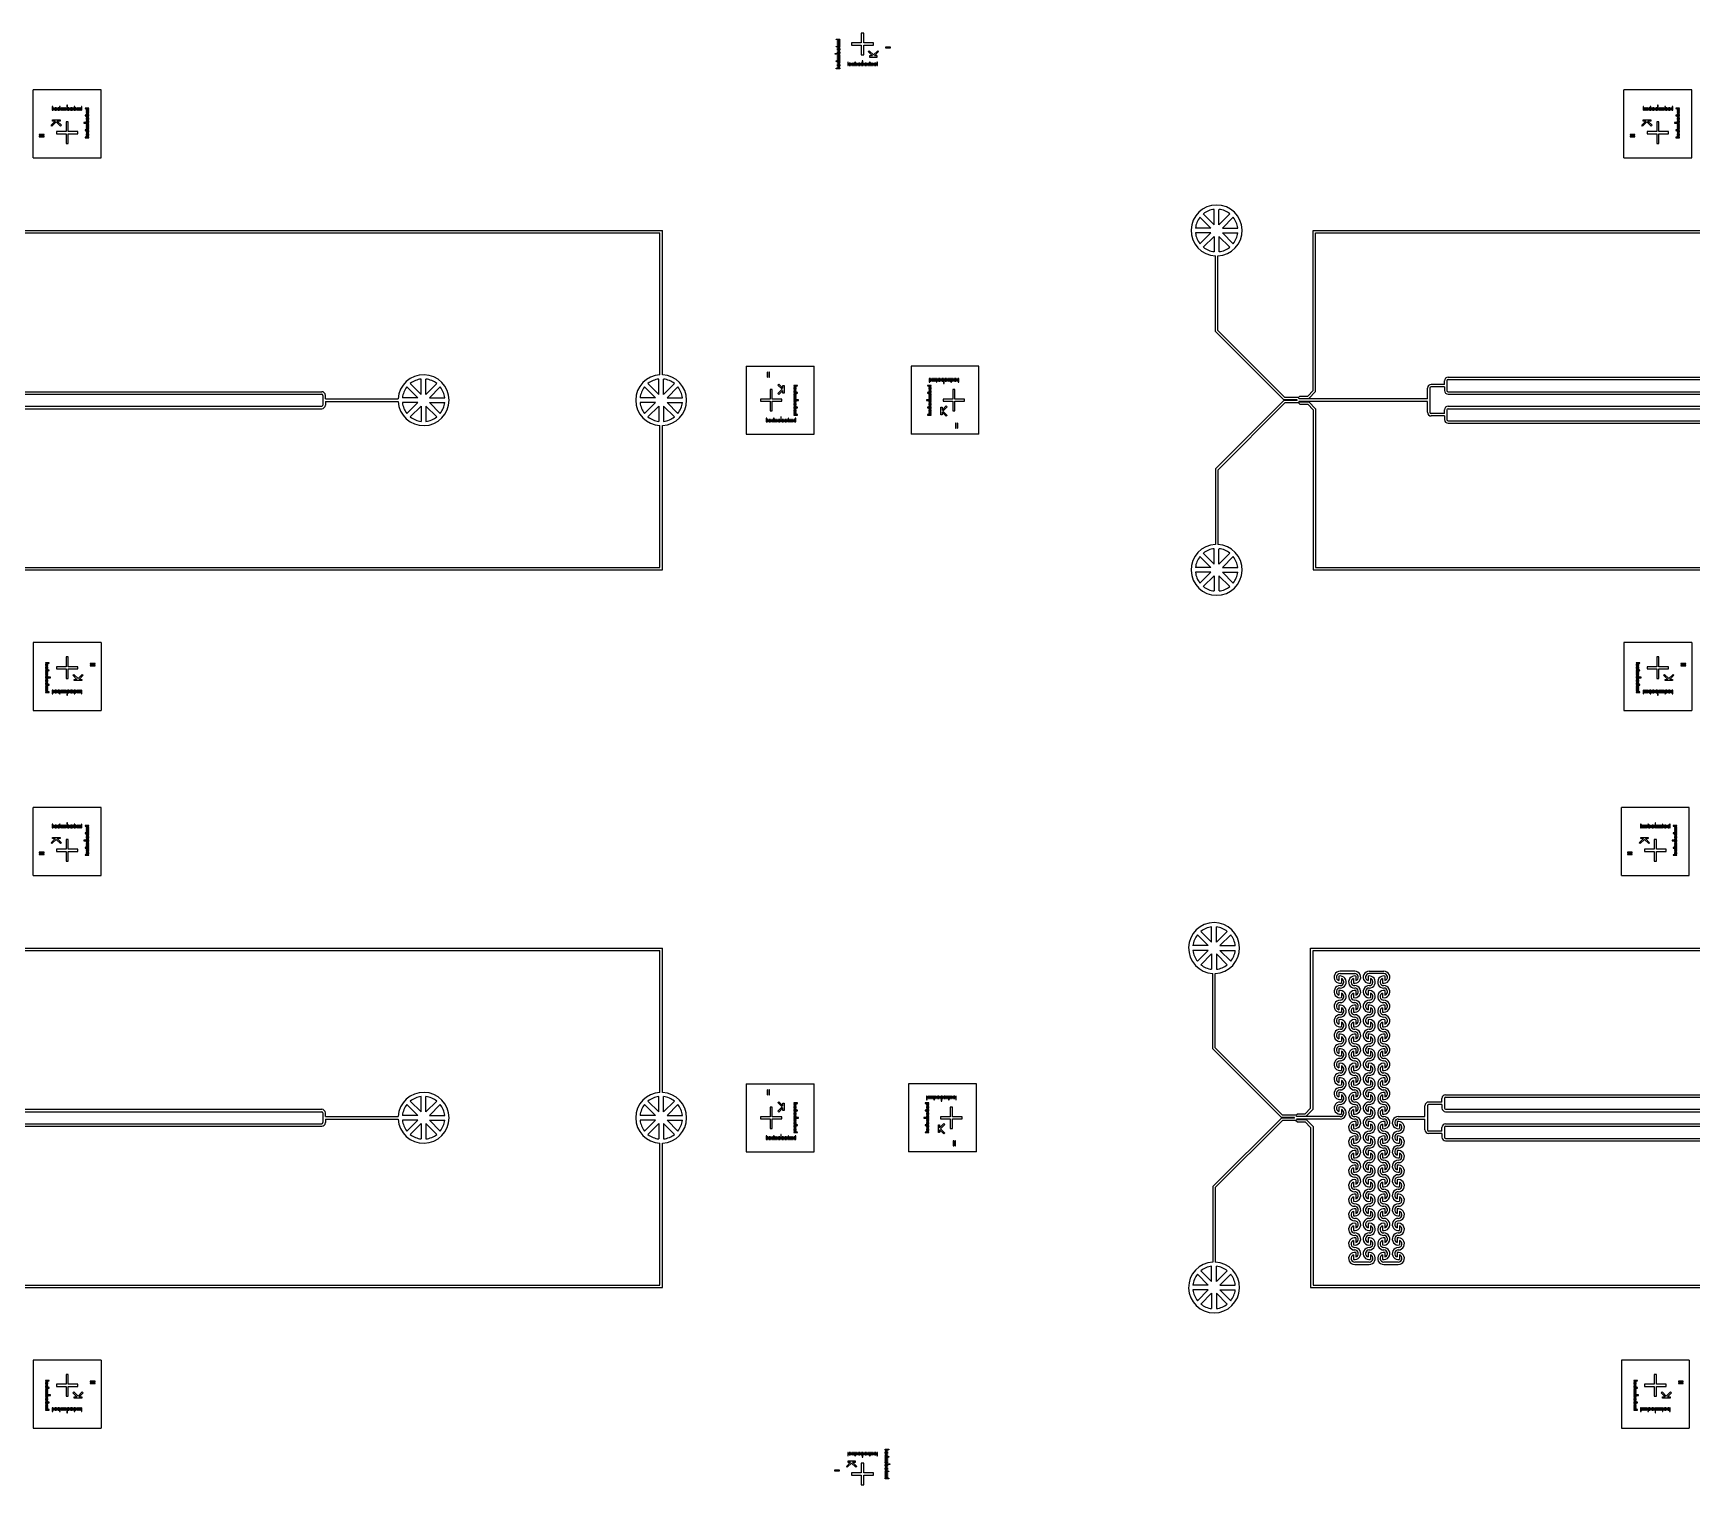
# Model space of a CAD drawing. Extents: x -24493 to 76507, y 84496 to 185496.
# Drawn here: x 8907 to 43107, y 120026 to 149966 of the extents above; entities that cross this region are included whole.
import ezdxf

# ---------------------------------------------------------------- set-up
doc = ezdxf.new("R2010")
doc.units = 13
doc.layers.add('CHROME', color=10, linetype='Continuous')
doc.layers.add('CL - Main', color=150, linetype='Continuous')

msp = doc.modelspace()

# ---------------------------------------------------------------- linework, layer by layer
at = {"layer": 'CHROME'}
for p, q in [((9313, 148453), (9301, 148453)), ((9301, 148453), (9301, 148378)), ((9313, 148378), (9313, 148453)), ((9343, 148428), (9331, 148428)), ((9331, 148428), (9331, 148378)), ((9343, 148378), (9343, 148428)), ((9373, 148428), (9361, 148428)), ((9361, 148428), (9361, 148378)), ((9373, 148378), (9373, 148428)), ((9403, 148428), (9391, 148428)), ((9391, 148428), (9391, 148378)), ((9403, 148378), (9403, 148428)), ((9433, 148428), (9421, 148428)), ((9421, 148428), (9421, 148378)), ((9433, 148378), (9433, 148428)), ((9463, 148453), (9451, 148453)), ((9451, 148453), (9451, 148378)), ((9463, 148378), (9463, 148453)), ((9493, 148428), (9481, 148428)), ((9481, 148428), (9481, 148378)), ((9493, 148378), (9493, 148428)), ((9523, 148428), (9511, 148428)), ((9511, 148428), (9511, 148378)), ((9523, 148378), (9523, 148428)), ((9553, 148428), (9541, 148428)), ((9541, 148428), (9541, 148378)), ((9553, 148378), (9553, 148428)), ((9583, 148428), (9571, 148428)), ((9571, 148428), (9571, 148378)), ((9583, 148378), (9583, 148428)), ((9613, 148478), (9601, 148478)), ((9601, 148478), (9601, 148378)), ((9613, 148378), (9613, 148478)), ((9643, 148428), (9631, 148428)), ((9631, 148428), (9631, 148378)), ((9643, 148378), (9643, 148428)), ((9673, 148428), (9661, 148428)), ((9661, 148428), (9661, 148378)), ((9673, 148378), (9673, 148428)), ((9703, 148428), (9691, 148428)), ((9691, 148428), (9691, 148378)), ((9703, 148378), (9703, 148428)), ((9733, 148428), (9721, 148428)), ((9721, 148428), (9721, 148378)), ((9733, 148378), (9733, 148428)), ((9763, 148453), (9751, 148453)), ((9751, 148453), (9751, 148378)), ((9763, 148378), (9763, 148453)), ((9793, 148428), (9781, 148428)), ((9781, 148428), (9781, 148378)), ((9793, 148378), (9793, 148428)), ((9823, 148428), (9811, 148428)), ((9811, 148428), (9811, 148378)), ((9823, 148378), (9823, 148428)), ((9853, 148428), (9841, 148428)), ((9841, 148428), (9841, 148378)), ((9853, 148378), (9853, 148428)), ((9883, 148428), (9871, 148428)), ((9871, 148428), (9871, 148378)), ((9883, 148378), (9883, 148428)), ((9913, 148453), (9901, 148453)), ((9901, 148453), (9901, 148378)), ((9913, 148378), (9913, 148453)), ((42113, 148453), (42101, 148453)), ((42101, 148453), (42101, 148378)), ((42113, 148378), (42113, 148453)), ((42143, 148428), (42131, 148428)), ((42131, 148428), (42131, 148378)), ((42143, 148378), (42143, 148428)), ((42173, 148428), (42161, 148428)), ((42161, 148428), (42161, 148378)), ((42173, 148378), (42173, 148428)), ((42203, 148428), (42191, 148428)), ((42191, 148428), (42191, 148378)), ((42203, 148378), (42203, 148428)), ((42233, 148428), (42221, 148428)), ((42221, 148428), (42221, 148378)), ((42233, 148378), (42233, 148428)), ((42263, 148453), (42251, 148453)), ((42251, 148453), (42251, 148378)), ((42263, 148378), (42263, 148453)), ((42293, 148428), (42281, 148428)), ((42281, 148428), (42281, 148378)), ((42293, 148378), (42293, 148428)), ((42323, 148428), (42311, 148428)), ((42311, 148428), (42311, 148378)), ((42323, 148378), (42323, 148428)), ((42353, 148428), (42341, 148428)), ((42341, 148428), (42341, 148378)), ((42353, 148378), (42353, 148428)), ((42383, 148428), (42371, 148428)), ((42371, 148428), (42371, 148378)), ((42383, 148378), (42383, 148428)), ((42413, 148478), (42401, 148478)), ((42401, 148478), (42401, 148378)), ((42413, 148378), (42413, 148478)), ((42443, 148428), (42431, 148428)), ((42431, 148428), (42431, 148378)), ((42443, 148378), (42443, 148428)), ((42473, 148428), (42461, 148428)), ((42461, 148428), (42461, 148378)), ((42473, 148378), (42473, 148428)), ((42503, 148428), (42491, 148428)), ((42491, 148428), (42491, 148378)), ((42503, 148378), (42503, 148428)), ((42533, 148428), (42521, 148428)), ((42521, 148428), (42521, 148378)), ((42533, 148378), (42533, 148428)), ((42563, 148453), (42551, 148453)), ((42551, 148453), (42551, 148378)), ((42563, 148378), (42563, 148453)), ((42593, 148428), (42581, 148428)), ((42581, 148428), (42581, 148378)), ((42593, 148378), (42593, 148428)), ((42623, 148428), (42611, 148428)), ((42611, 148428), (42611, 148378)), ((42623, 148378), (42623, 148428)), ((42653, 148428), (42641, 148428)), ((42641, 148428), (42641, 148378)), ((42653, 148378), (42653, 148428)), ((42683, 148428), (42671, 148428)), ((42671, 148428), (42671, 148378)), ((42683, 148378), (42683, 148428)), ((42713, 148453), (42701, 148453)), ((42701, 148453), (42701, 148378)), ((42713, 148378), (42713, 148453)), ((9275, 148068), (9360, 148154)), ((9382, 148138), (9293, 148050)), ((9301, 148378), (9313, 148378)), ((9304, 148154), (9304, 148180)), ((9304, 148180), (9460, 148180)), ((9360, 148154), (9304, 148154)), ((9331, 148378), (9343, 148378)), ((9361, 148378), (9373, 148378)), ((9470, 148050), (9382, 148138)), ((9391, 148378), (9403, 148378)), ((9460, 148154), (9403, 148154)), ((9403, 148154), (9489, 148068)), ((9421, 148378), (9433, 148378)), ((9451, 148378), (9463, 148378)), ((9460, 148180), (9460, 148154)), ((9481, 148378), (9493, 148378)), ((9511, 148378), (9523, 148378)), ((9541, 148378), (9553, 148378)), ((9571, 148378), (9583, 148378)), ((9585, 148135), (9585, 147935)), ((9629, 148135), (9585, 148135)), ((9601, 148378), (9613, 148378)), ((9629, 147935), (9629, 148135)), ((9631, 148378), (9643, 148378)), ((9661, 148378), (9673, 148378)), ((9691, 148378), (9703, 148378)), ((9721, 148378), (9733, 148378)), ((9751, 148378), (9763, 148378)), ((9781, 148378), (9793, 148378)), ((9811, 148378), (9823, 148378)), ((9841, 148378), (9853, 148378)), ((9871, 148378), (9883, 148378)), ((9901, 148378), (9913, 148378)), ((10052, 148122), (9952, 148122)), ((9952, 148122), (9952, 148110)), ((9952, 148110), (10052, 148110)), ((10052, 148422), (9977, 148422)), ((9977, 148422), (9977, 148410)), ((9977, 148410), (10052, 148410)), ((10052, 148272), (9977, 148272)), ((9977, 148272), (9977, 148260)), ((9977, 148260), (10052, 148260)), ((10052, 148392), (10002, 148392)), ((10002, 148392), (10002, 148380)), ((10002, 148380), (10052, 148380)), ((10052, 148362), (10002, 148362)), ((10002, 148362), (10002, 148350)), ((10002, 148350), (10052, 148350)), ((10052, 148332), (10002, 148332)), ((10002, 148332), (10002, 148320)), ((10002, 148320), (10052, 148320)), ((10052, 148302), (10002, 148302)), ((10002, 148302), (10002, 148290)), ((10002, 148290), (10052, 148290)), ((10052, 148242), (10002, 148242)), ((10002, 148242), (10002, 148230)), ((10002, 148230), (10052, 148230)), ((10052, 148212), (10002, 148212)), ((10002, 148212), (10002, 148200)), ((10002, 148200), (10052, 148200)), ((10052, 148182), (10002, 148182)), ((10002, 148182), (10002, 148170)), ((10002, 148170), (10052, 148170)), ((10052, 148152), (10002, 148152)), ((10002, 148152), (10002, 148140)), ((10002, 148140), (10052, 148140)), ((10052, 148092), (10002, 148092)), ((10002, 148092), (10002, 148080)), ((10052, 148410), (10052, 148422)), ((10052, 148380), (10052, 148392)), ((10052, 148350), (10052, 148362)), ((10052, 148320), (10052, 148332)), ((10052, 148290), (10052, 148302)), ((10052, 148260), (10052, 148272)), ((10052, 148230), (10052, 148242)), ((10052, 148200), (10052, 148212)), ((10052, 148170), (10052, 148182)), ((10052, 148140), (10052, 148152)), ((10052, 148110), (10052, 148122)), ((10052, 148080), (10052, 148092)), ((42075, 148068), (42160, 148154)), ((42182, 148138), (42093, 148050)), ((42101, 148378), (42113, 148378)), ((42104, 148154), (42104, 148180)), ((42104, 148180), (42260, 148180)), ((42160, 148154), (42104, 148154)), ((42131, 148378), (42143, 148378)), ((42161, 148378), (42173, 148378)), ((42270, 148050), (42182, 148138)), ((42191, 148378), (42203, 148378)), ((42260, 148154), (42203, 148154)), ((42203, 148154), (42289, 148068)), ((42221, 148378), (42233, 148378)), ((42251, 148378), (42263, 148378)), ((42260, 148180), (42260, 148154)), ((42281, 148378), (42293, 148378)), ((42311, 148378), (42323, 148378)), ((42341, 148378), (42353, 148378)), ((42371, 148378), (42383, 148378)), ((42385, 148135), (42385, 147935)), ((42429, 148135), (42385, 148135)), ((42401, 148378), (42413, 148378)), ((42429, 147935), (42429, 148135)), ((42431, 148378), (42443, 148378)), ((42461, 148378), (42473, 148378)), ((42491, 148378), (42503, 148378)), ((42521, 148378), (42533, 148378)), ((42551, 148378), (42563, 148378)), ((42581, 148378), (42593, 148378)), ((42611, 148378), (42623, 148378)), ((42641, 148378), (42653, 148378)), ((42671, 148378), (42683, 148378)), ((42701, 148378), (42713, 148378)), ((42852, 148122), (42752, 148122)), ((42752, 148122), (42752, 148110)), ((42752, 148110), (42852, 148110)), ((42852, 148422), (42777, 148422)), ((42777, 148422), (42777, 148410)), ((42777, 148410), (42852, 148410)), ((42852, 148272), (42777, 148272)), ((42777, 148272), (42777, 148260)), ((42777, 148260), (42852, 148260)), ((42852, 148392), (42802, 148392)), ((42802, 148392), (42802, 148380)), ((42802, 148380), (42852, 148380)), ((42852, 148362), (42802, 148362)), ((42802, 148362), (42802, 148350)), ((42802, 148350), (42852, 148350)), ((42852, 148332), (42802, 148332)), ((42802, 148332), (42802, 148320)), ((42802, 148320), (42852, 148320)), ((42852, 148302), (42802, 148302)), ((42802, 148302), (42802, 148290)), ((42802, 148290), (42852, 148290)), ((42852, 148242), (42802, 148242)), ((42802, 148242), (42802, 148230)), ((42802, 148230), (42852, 148230)), ((42852, 148212), (42802, 148212)), ((42802, 148212), (42802, 148200)), ((42802, 148200), (42852, 148200)), ((42852, 148182), (42802, 148182)), ((42802, 148182), (42802, 148170)), ((42802, 148170), (42852, 148170)), ((42852, 148152), (42802, 148152)), ((42802, 148152), (42802, 148140)), ((42802, 148140), (42852, 148140)), ((42852, 148092), (42802, 148092)), ((42802, 148092), (42802, 148080)), ((42852, 148410), (42852, 148422)), ((42852, 148380), (42852, 148392)), ((42852, 148350), (42852, 148362)), ((42852, 148320), (42852, 148332)), ((42852, 148290), (42852, 148302)), ((42852, 148260), (42852, 148272)), ((42852, 148230), (42852, 148242)), ((42852, 148200), (42852, 148212)), ((42852, 148170), (42852, 148182)), ((42852, 148140), (42852, 148152)), ((42852, 148110), (42852, 148122)), ((42852, 148080), (42852, 148092)), ((9132, 147876), (9032, 147876)), ((9032, 147876), (9032, 147864)), ((9032, 147864), (9132, 147864)), ((9132, 147839), (9032, 147839)), ((9032, 147839), (9032, 147827)), ((9032, 147827), (9132, 147827)), ((9132, 147864), (9132, 147876)), ((9132, 147827), (9132, 147839)), ((9293, 148050), (9275, 148068)), ((9585, 147935), (9385, 147935)), ((9385, 147935), (9385, 147891)), ((9385, 147891), (9585, 147891)), ((9489, 148068), (9470, 148050)), ((9585, 147891), (9585, 147691)), ((9829, 147935), (9629, 147935)), ((9629, 147691), (9629, 147891)), ((9629, 147891), (9829, 147891)), ((9829, 147891), (9829, 147935)), ((10052, 147972), (9977, 147972)), ((9977, 147972), (9977, 147960)), ((9977, 147960), (10052, 147960)), ((10052, 147822), (9977, 147822)), ((9977, 147822), (9977, 147810)), ((9977, 147810), (10052, 147810)), ((10002, 148080), (10052, 148080)), ((10052, 148062), (10002, 148062)), ((10002, 148062), (10002, 148050)), ((10002, 148050), (10052, 148050)), ((10052, 148032), (10002, 148032)), ((10002, 148032), (10002, 148020)), ((10002, 148020), (10052, 148020)), ((10052, 148002), (10002, 148002)), ((10002, 148002), (10002, 147990)), ((10002, 147990), (10052, 147990)), ((10052, 147942), (10002, 147942)), ((10002, 147942), (10002, 147930)), ((10002, 147930), (10052, 147930)), ((10052, 147912), (10002, 147912)), ((10002, 147912), (10002, 147900)), ((10002, 147900), (10052, 147900)), ((10052, 147882), (10002, 147882)), ((10002, 147882), (10002, 147870)), ((10002, 147870), (10052, 147870)), ((10052, 147852), (10002, 147852)), ((10002, 147852), (10002, 147840)), ((10002, 147840), (10052, 147840)), ((10052, 148050), (10052, 148062)), ((10052, 148020), (10052, 148032)), ((10052, 147990), (10052, 148002)), ((10052, 147960), (10052, 147972)), ((10052, 147930), (10052, 147942)), ((10052, 147900), (10052, 147912)), ((10052, 147870), (10052, 147882)), ((10052, 147840), (10052, 147852)), ((10052, 147810), (10052, 147822)), ((41932, 147876), (41832, 147876)), ((41832, 147876), (41832, 147864)), ((41832, 147864), (41932, 147864)), ((41932, 147839), (41832, 147839)), ((41832, 147839), (41832, 147827)), ((41832, 147827), (41932, 147827)), ((41932, 147864), (41932, 147876)), ((41932, 147827), (41932, 147839)), ((42093, 148050), (42075, 148068)), ((42385, 147935), (42185, 147935)), ((42185, 147935), (42185, 147891)), ((42185, 147891), (42385, 147891)), ((42289, 148068), (42270, 148050)), ((42385, 147891), (42385, 147691)), ((42629, 147935), (42429, 147935)), ((42429, 147691), (42429, 147891)), ((42429, 147891), (42629, 147891)), ((42629, 147891), (42629, 147935)), ((42852, 147972), (42777, 147972)), ((42777, 147972), (42777, 147960)), ((42777, 147960), (42852, 147960)), ((42852, 147822), (42777, 147822)), ((42777, 147822), (42777, 147810)), ((42777, 147810), (42852, 147810)), ((42802, 148080), (42852, 148080)), ((42852, 148062), (42802, 148062)), ((42802, 148062), (42802, 148050)), ((42802, 148050), (42852, 148050)), ((42852, 148032), (42802, 148032)), ((42802, 148032), (42802, 148020)), ((42802, 148020), (42852, 148020)), ((42852, 148002), (42802, 148002)), ((42802, 148002), (42802, 147990)), ((42802, 147990), (42852, 147990)), ((42852, 147942), (42802, 147942)), ((42802, 147942), (42802, 147930)), ((42802, 147930), (42852, 147930)), ((42852, 147912), (42802, 147912)), ((42802, 147912), (42802, 147900)), ((42802, 147900), (42852, 147900)), ((42852, 147882), (42802, 147882)), ((42802, 147882), (42802, 147870)), ((42802, 147870), (42852, 147870)), ((42852, 147852), (42802, 147852)), ((42802, 147852), (42802, 147840)), ((42802, 147840), (42852, 147840)), ((42852, 148050), (42852, 148062)), ((42852, 148020), (42852, 148032)), ((42852, 147990), (42852, 148002)), ((42852, 147960), (42852, 147972)), ((42852, 147930), (42852, 147942)), ((42852, 147900), (42852, 147912)), ((42852, 147870), (42852, 147882)), ((42852, 147840), (42852, 147852)), ((42852, 147810), (42852, 147822)), ((9585, 147691), (9629, 147691)), ((42385, 147691), (42429, 147691)), ((33187, 145946), (32964, 146169)), ((33258, 146016), (33034, 146240)), ((33258, 146016), (33258, 146332)), ((33357, 146016), (33357, 146332)), ((33357, 146016), (33581, 146240)), ((33428, 145946), (33651, 146169)), ((33187, 145946), (32871, 145946)), ((33187, 145846), (32871, 145846)), ((33187, 145846), (32964, 145623)), ((33258, 145775), (33034, 145552)), ((33258, 145775), (33258, 145459)), ((33357, 145775), (33581, 145552)), ((33357, 145775), (33357, 145459)), ((33428, 145946), (33744, 145946)), ((33428, 145846), (33651, 145623)), ((33428, 145846), (33744, 145846)), ((24050, 142971), (24038, 142971)), ((24038, 142971), (24038, 142871)), ((24050, 142871), (24050, 142971)), ((24087, 142971), (24075, 142971)), ((24075, 142971), (24075, 142871)), ((24087, 142871), (24087, 142971)), ((16836, 142446), (16612, 142669)), ((16906, 142516), (16683, 142740)), ((16906, 142516), (16906, 142832)), ((17006, 142516), (17006, 142832)), ((17006, 142516), (17229, 142740)), ((17077, 142446), (17300, 142669)), ((21736, 142446), (21512, 142669)), ((21806, 142516), (21583, 142740)), ((21806, 142516), (21806, 142832)), ((21906, 142516), (21906, 142832)), ((21906, 142516), (22129, 142740)), ((21977, 142446), (22200, 142669)), ((24038, 142871), (24050, 142871)), ((24075, 142871), (24087, 142871)), ((24146, 142618), (24102, 142618)), ((24102, 142618), (24102, 142418)), ((24146, 142418), (24146, 142618)), ((24261, 142709), (24279, 142728)), ((24349, 142621), (24261, 142709)), ((24261, 142532), (24349, 142621)), ((24279, 142728), (24365, 142642)), ((24365, 142642), (24365, 142699)), ((24365, 142699), (24391, 142699)), ((24391, 142699), (24391, 142543)), ((24664, 142702), (24589, 142702)), ((24589, 142702), (24589, 142690)), ((24589, 142690), (24664, 142690)), ((24639, 142672), (24589, 142672)), ((24589, 142672), (24589, 142660)), ((24589, 142660), (24639, 142660)), ((24639, 142642), (24589, 142642)), ((24589, 142642), (24589, 142630)), ((24589, 142630), (24639, 142630)), ((24639, 142660), (24639, 142672)), ((24639, 142630), (24639, 142642)), ((24664, 142690), (24664, 142702)), ((27424, 142702), (27349, 142702)), ((27349, 142702), (27349, 142690)), ((27349, 142690), (27424, 142690)), ((27424, 142672), (27374, 142672)), ((27374, 142672), (27374, 142660)), ((27374, 142660), (27424, 142660)), ((27424, 142642), (27374, 142642)), ((27374, 142642), (27374, 142630)), ((27374, 142630), (27424, 142630)), ((27380, 142841), (27380, 142766)), ((27392, 142841), (27380, 142841)), ((27380, 142766), (27392, 142766)), ((27392, 142766), (27392, 142841)), ((27410, 142841), (27410, 142791)), ((27422, 142841), (27410, 142841)), ((27410, 142791), (27422, 142791)), ((27422, 142791), (27422, 142841)), ((27424, 142690), (27424, 142702)), ((27424, 142660), (27424, 142672)), ((27424, 142630), (27424, 142642)), ((27440, 142841), (27440, 142791)), ((27452, 142841), (27440, 142841)), ((27440, 142791), (27452, 142791)), ((27452, 142791), (27452, 142841)), ((27470, 142841), (27470, 142791)), ((27482, 142841), (27470, 142841)), ((27470, 142791), (27482, 142791)), ((27482, 142791), (27482, 142841)), ((27500, 142841), (27500, 142791)), ((27512, 142841), (27500, 142841)), ((27500, 142791), (27512, 142791)), ((27512, 142791), (27512, 142841)), ((27530, 142841), (27530, 142766)), ((27542, 142841), (27530, 142841)), ((27530, 142766), (27542, 142766)), ((27542, 142766), (27542, 142841)), ((27560, 142841), (27560, 142791)), ((27572, 142841), (27560, 142841)), ((27560, 142791), (27572, 142791)), ((27572, 142791), (27572, 142841)), ((27590, 142841), (27590, 142791)), ((27602, 142841), (27590, 142841)), ((27590, 142791), (27602, 142791)), ((27602, 142791), (27602, 142841)), ((27620, 142841), (27620, 142791)), ((27632, 142841), (27620, 142841)), ((27620, 142791), (27632, 142791)), ((27632, 142791), (27632, 142841)), ((27650, 142841), (27650, 142791)), ((27662, 142841), (27650, 142841)), ((27650, 142791), (27662, 142791)), ((27662, 142791), (27662, 142841)), ((27680, 142841), (27680, 142741)), ((27692, 142841), (27680, 142841)), ((27680, 142741), (27692, 142741)), ((27692, 142741), (27692, 142841)), ((27710, 142841), (27710, 142791)), ((27722, 142841), (27710, 142841)), ((27710, 142791), (27722, 142791)), ((27722, 142791), (27722, 142841)), ((27740, 142841), (27740, 142791)), ((27752, 142841), (27740, 142841)), ((27740, 142791), (27752, 142791)), ((27752, 142791), (27752, 142841)), ((27770, 142841), (27770, 142791)), ((27782, 142841), (27770, 142841)), ((27770, 142791), (27782, 142791)), ((27782, 142791), (27782, 142841)), ((27800, 142841), (27800, 142791)), ((27812, 142841), (27800, 142841)), ((27800, 142791), (27812, 142791)), ((27812, 142791), (27812, 142841)), ((27830, 142841), (27830, 142766)), ((27842, 142841), (27830, 142841)), ((27830, 142766), (27842, 142766)), ((27842, 142766), (27842, 142841)), ((27860, 142841), (27860, 142791)), ((27872, 142841), (27860, 142841)), ((27860, 142791), (27872, 142791)), ((27911, 142618), (27867, 142618)), ((27867, 142618), (27867, 142418)), ((27872, 142791), (27872, 142841)), ((27890, 142841), (27890, 142791)), ((27902, 142841), (27890, 142841)), ((27890, 142791), (27902, 142791)), ((27902, 142791), (27902, 142841)), ((27911, 142418), (27911, 142618)), ((27920, 142841), (27920, 142791)), ((27932, 142841), (27920, 142841)), ((27920, 142791), (27932, 142791)), ((27932, 142791), (27932, 142841)), ((27950, 142841), (27950, 142791)), ((27962, 142841), (27950, 142841)), ((27950, 142791), (27962, 142791)), ((27962, 142791), (27962, 142841)), ((27980, 142841), (27980, 142766)), ((27992, 142841), (27980, 142841)), ((27980, 142766), (27992, 142766)), ((27992, 142766), (27992, 142841)), ((16836, 142446), (16520, 142446)), ((16836, 142346), (16520, 142346)), ((16836, 142346), (16612, 142123)), ((16906, 142275), (16683, 142052)), ((16906, 142275), (16906, 141959)), ((17006, 142275), (17229, 142052)), ((17006, 142275), (17006, 141959)), ((17077, 142446), (17393, 142446)), ((17077, 142346), (17300, 142123)), ((17077, 142346), (17393, 142346)), ((21736, 142446), (21420, 142446)), ((21736, 142346), (21420, 142346)), ((21736, 142346), (21512, 142123)), ((21806, 142275), (21583, 142052)), ((21806, 142275), (21806, 141959)), ((21906, 142275), (22129, 142052)), ((21906, 142275), (21906, 141959)), ((21977, 142446), (22293, 142446)), ((21977, 142346), (22200, 142123)), ((21977, 142346), (22293, 142346)), ((24102, 142418), (23902, 142418)), ((23902, 142418), (23902, 142374)), ((23902, 142374), (24102, 142374)), ((24102, 142374), (24102, 142174)), ((24346, 142418), (24146, 142418)), ((24146, 142174), (24146, 142374)), ((24146, 142374), (24346, 142374)), ((24279, 142514), (24261, 142532)), ((24365, 142599), (24279, 142514)), ((24346, 142374), (24346, 142418)), ((24365, 142543), (24365, 142599)), ((24391, 142543), (24365, 142543)), ((24639, 142612), (24589, 142612)), ((24589, 142612), (24589, 142600)), ((24589, 142600), (24639, 142600)), ((24639, 142582), (24589, 142582)), ((24589, 142582), (24589, 142570)), ((24589, 142570), (24639, 142570)), ((24664, 142552), (24589, 142552)), ((24589, 142552), (24589, 142540)), ((24589, 142540), (24664, 142540)), ((24639, 142522), (24589, 142522)), ((24589, 142522), (24589, 142510)), ((24589, 142510), (24639, 142510)), ((24639, 142492), (24589, 142492)), ((24589, 142492), (24589, 142480)), ((24589, 142480), (24639, 142480)), ((24639, 142462), (24589, 142462)), ((24589, 142462), (24589, 142450)), ((24589, 142450), (24639, 142450)), ((24639, 142432), (24589, 142432)), ((24589, 142432), (24589, 142420)), ((24589, 142420), (24639, 142420)), ((24689, 142402), (24589, 142402)), ((24589, 142402), (24589, 142390)), ((24589, 142390), (24689, 142390)), ((24639, 142372), (24589, 142372)), ((24589, 142372), (24589, 142360)), ((24589, 142360), (24639, 142360)), ((24639, 142342), (24589, 142342)), ((24589, 142342), (24589, 142330)), ((24589, 142330), (24639, 142330)), ((24639, 142312), (24589, 142312)), ((24589, 142312), (24589, 142300)), ((24589, 142300), (24639, 142300)), ((24639, 142282), (24589, 142282)), ((24589, 142282), (24589, 142270)), ((24639, 142600), (24639, 142612)), ((24639, 142570), (24639, 142582)), ((24639, 142510), (24639, 142522)), ((24639, 142480), (24639, 142492)), ((24639, 142450), (24639, 142462)), ((24639, 142420), (24639, 142432)), ((24639, 142360), (24639, 142372)), ((24639, 142330), (24639, 142342)), ((24639, 142300), (24639, 142312)), ((24639, 142270), (24639, 142282)), ((24664, 142540), (24664, 142552)), ((24689, 142390), (24689, 142402)), ((27424, 142402), (27324, 142402)), ((27324, 142402), (27324, 142390)), ((27324, 142390), (27424, 142390)), ((27424, 142552), (27349, 142552)), ((27349, 142552), (27349, 142540)), ((27349, 142540), (27424, 142540)), ((27424, 142612), (27374, 142612)), ((27374, 142612), (27374, 142600)), ((27374, 142600), (27424, 142600)), ((27424, 142582), (27374, 142582)), ((27374, 142582), (27374, 142570)), ((27374, 142570), (27424, 142570)), ((27424, 142522), (27374, 142522)), ((27374, 142522), (27374, 142510)), ((27374, 142510), (27424, 142510)), ((27424, 142492), (27374, 142492)), ((27374, 142492), (27374, 142480)), ((27374, 142480), (27424, 142480)), ((27424, 142462), (27374, 142462)), ((27374, 142462), (27374, 142450)), ((27374, 142450), (27424, 142450)), ((27424, 142432), (27374, 142432)), ((27374, 142432), (27374, 142420)), ((27374, 142420), (27424, 142420)), ((27424, 142372), (27374, 142372)), ((27374, 142372), (27374, 142360)), ((27374, 142360), (27424, 142360)), ((27424, 142342), (27374, 142342)), ((27374, 142342), (27374, 142330)), ((27374, 142330), (27424, 142330)), ((27424, 142312), (27374, 142312)), ((27374, 142312), (27374, 142300)), ((27374, 142300), (27424, 142300)), ((27424, 142282), (27374, 142282)), ((27374, 142282), (27374, 142270)), ((27424, 142600), (27424, 142612)), ((27424, 142570), (27424, 142582)), ((27424, 142540), (27424, 142552)), ((27424, 142510), (27424, 142522)), ((27424, 142480), (27424, 142492)), ((27424, 142450), (27424, 142462)), ((27424, 142420), (27424, 142432)), ((27424, 142390), (27424, 142402)), ((27424, 142360), (27424, 142372)), ((27424, 142330), (27424, 142342)), ((27424, 142300), (27424, 142312)), ((27424, 142270), (27424, 142282)), ((27649, 142192), (27734, 142278)), ((27867, 142418), (27667, 142418)), ((27667, 142418), (27667, 142374)), ((27667, 142374), (27867, 142374)), ((27734, 142278), (27753, 142259)), ((27867, 142374), (27867, 142174)), ((28111, 142418), (27911, 142418)), ((27911, 142174), (27911, 142374)), ((27911, 142374), (28111, 142374)), ((28111, 142374), (28111, 142418)), ((24033, 142026), (24021, 142026)), ((24021, 142026), (24021, 141951)), ((24021, 141951), (24033, 141951)), ((24033, 141951), (24033, 142026)), ((24063, 142001), (24051, 142001)), ((24051, 142001), (24051, 141951)), ((24051, 141951), (24063, 141951)), ((24063, 141951), (24063, 142001)), ((24093, 142001), (24081, 142001)), ((24081, 142001), (24081, 141951)), ((24081, 141951), (24093, 141951)), ((24093, 141951), (24093, 142001)), ((24102, 142174), (24146, 142174)), ((24123, 142001), (24111, 142001)), ((24111, 142001), (24111, 141951)), ((24111, 141951), (24123, 141951)), ((24123, 141951), (24123, 142001)), ((24153, 142001), (24141, 142001)), ((24141, 142001), (24141, 141951)), ((24141, 141951), (24153, 141951)), ((24153, 141951), (24153, 142001)), ((24183, 142026), (24171, 142026)), ((24171, 142026), (24171, 141951)), ((24171, 141951), (24183, 141951)), ((24183, 141951), (24183, 142026)), ((24213, 142001), (24201, 142001)), ((24201, 142001), (24201, 141951)), ((24201, 141951), (24213, 141951)), ((24213, 141951), (24213, 142001)), ((24243, 142001), (24231, 142001)), ((24231, 142001), (24231, 141951)), ((24231, 141951), (24243, 141951)), ((24243, 141951), (24243, 142001)), ((24273, 142001), (24261, 142001)), ((24261, 142001), (24261, 141951)), ((24261, 141951), (24273, 141951)), ((24273, 141951), (24273, 142001)), ((24303, 142001), (24291, 142001)), ((24291, 142001), (24291, 141951)), ((24291, 141951), (24303, 141951)), ((24303, 141951), (24303, 142001)), ((24333, 142051), (24321, 142051)), ((24321, 142051), (24321, 141951)), ((24321, 141951), (24333, 141951)), ((24333, 141951), (24333, 142051)), ((24363, 142001), (24351, 142001)), ((24351, 142001), (24351, 141951)), ((24351, 141951), (24363, 141951)), ((24363, 141951), (24363, 142001)), ((24393, 142001), (24381, 142001)), ((24381, 142001), (24381, 141951)), ((24381, 141951), (24393, 141951)), ((24393, 141951), (24393, 142001)), ((24423, 142001), (24411, 142001)), ((24411, 142001), (24411, 141951)), ((24411, 141951), (24423, 141951)), ((24423, 141951), (24423, 142001)), ((24453, 142001), (24441, 142001)), ((24441, 142001), (24441, 141951)), ((24441, 141951), (24453, 141951)), ((24453, 141951), (24453, 142001)), ((24483, 142026), (24471, 142026)), ((24471, 142026), (24471, 141951)), ((24471, 141951), (24483, 141951)), ((24483, 141951), (24483, 142026)), ((24513, 142001), (24501, 142001)), ((24501, 142001), (24501, 141951)), ((24501, 141951), (24513, 141951)), ((24513, 141951), (24513, 142001)), ((24543, 142001), (24531, 142001)), ((24531, 142001), (24531, 141951)), ((24531, 141951), (24543, 141951)), ((24543, 141951), (24543, 142001)), ((24573, 142001), (24561, 142001)), ((24561, 142001), (24561, 141951)), ((24561, 141951), (24573, 141951)), ((24573, 141951), (24573, 142001)), ((24589, 142270), (24639, 142270)), ((24664, 142252), (24589, 142252)), ((24589, 142252), (24589, 142240)), ((24589, 142240), (24664, 142240)), ((24639, 142222), (24589, 142222)), ((24589, 142222), (24589, 142210)), ((24589, 142210), (24639, 142210)), ((24639, 142192), (24589, 142192)), ((24589, 142192), (24589, 142180)), ((24589, 142180), (24639, 142180)), ((24639, 142162), (24589, 142162)), ((24589, 142162), (24589, 142150)), ((24589, 142150), (24639, 142150)), ((24639, 142132), (24589, 142132)), ((24589, 142132), (24589, 142120)), ((24589, 142120), (24639, 142120)), ((24664, 142102), (24589, 142102)), ((24589, 142102), (24589, 142090)), ((24589, 142090), (24664, 142090)), ((24603, 142001), (24591, 142001)), ((24591, 142001), (24591, 141951)), ((24591, 141951), (24603, 141951)), ((24603, 141951), (24603, 142001)), ((24633, 142026), (24621, 142026)), ((24621, 142026), (24621, 141951)), ((24621, 141951), (24633, 141951)), ((24633, 141951), (24633, 142026)), ((24639, 142210), (24639, 142222)), ((24639, 142180), (24639, 142192)), ((24639, 142150), (24639, 142162)), ((24639, 142120), (24639, 142132)), ((24664, 142240), (24664, 142252)), ((24664, 142090), (24664, 142102)), ((27424, 142252), (27349, 142252)), ((27349, 142252), (27349, 142240)), ((27349, 142240), (27424, 142240)), ((27424, 142102), (27349, 142102)), ((27349, 142102), (27349, 142090)), ((27349, 142090), (27424, 142090)), ((27374, 142270), (27424, 142270)), ((27424, 142222), (27374, 142222)), ((27374, 142222), (27374, 142210)), ((27374, 142210), (27424, 142210)), ((27424, 142192), (27374, 142192)), ((27374, 142192), (27374, 142180)), ((27374, 142180), (27424, 142180)), ((27424, 142162), (27374, 142162)), ((27374, 142162), (27374, 142150)), ((27374, 142150), (27424, 142150)), ((27424, 142132), (27374, 142132)), ((27374, 142132), (27374, 142120)), ((27374, 142120), (27424, 142120)), ((27424, 142240), (27424, 142252)), ((27424, 142210), (27424, 142222)), ((27424, 142180), (27424, 142192)), ((27424, 142150), (27424, 142162)), ((27424, 142120), (27424, 142132)), ((27424, 142090), (27424, 142102)), ((27623, 142093), (27623, 142249)), ((27623, 142249), (27649, 142249)), ((27649, 142093), (27623, 142093)), ((27649, 142249), (27649, 142192)), ((27734, 142064), (27649, 142149)), ((27649, 142149), (27649, 142093)), ((27753, 142259), (27664, 142171)), ((27664, 142171), (27753, 142082)), ((27753, 142082), (27734, 142064)), ((27867, 142174), (27911, 142174)), ((27926, 141921), (27926, 141821)), ((27938, 141921), (27926, 141921)), ((27926, 141821), (27938, 141821)), ((27938, 141821), (27938, 141921)), ((27975, 141921), (27963, 141921)), ((27963, 141921), (27963, 141821)), ((27963, 141821), (27975, 141821)), ((27975, 141821), (27975, 141921)), ((33258, 139017), (33034, 139241)), ((33258, 139017), (33258, 139333)), ((33357, 139017), (33357, 139333)), ((33357, 139017), (33581, 139241)), ((33187, 138947), (32871, 138947)), ((33187, 138947), (32964, 139170)), ((33428, 138947), (33651, 139170)), ((33428, 138947), (33744, 138947)), ((33187, 138847), (32871, 138847)), ((33187, 138847), (32964, 138624)), ((33258, 138777), (33034, 138553)), ((33258, 138777), (33258, 138461)), ((33357, 138777), (33581, 138553)), ((33357, 138777), (33357, 138461)), ((33428, 138847), (33651, 138624)), ((33428, 138847), (33744, 138847)), ((9237, 136981), (9162, 136981)), ((9162, 136981), (9162, 136969)), ((9162, 136969), (9237, 136969)), ((9212, 136951), (9162, 136951)), ((9162, 136951), (9162, 136939)), ((9162, 136939), (9212, 136939)), ((9212, 136921), (9162, 136921)), ((9162, 136921), (9162, 136909)), ((9162, 136909), (9212, 136909)), ((9212, 136891), (9162, 136891)), ((9162, 136891), (9162, 136879)), ((9162, 136879), (9212, 136879)), ((9212, 136861), (9162, 136861)), ((9162, 136861), (9162, 136849)), ((9162, 136849), (9212, 136849)), ((9237, 136831), (9162, 136831)), ((9162, 136831), (9162, 136819)), ((9162, 136819), (9237, 136819)), ((9212, 136801), (9162, 136801)), ((9162, 136801), (9162, 136789)), ((9212, 136939), (9212, 136951)), ((9212, 136909), (9212, 136921)), ((9212, 136879), (9212, 136891)), ((9212, 136849), (9212, 136861)), ((9212, 136789), (9212, 136801)), ((9237, 136969), (9237, 136981)), ((9237, 136819), (9237, 136831)), ((9585, 136900), (9385, 136900)), ((9385, 136900), (9385, 136856)), ((9385, 136856), (9585, 136856)), ((9629, 137100), (9585, 137100)), ((9585, 137100), (9585, 136900)), ((9585, 136856), (9585, 136656)), ((9629, 136900), (9629, 137100)), ((9829, 136900), (9629, 136900)), ((9629, 136656), (9629, 136856)), ((9629, 136856), (9829, 136856)), ((9829, 136856), (9829, 136900)), ((10082, 136964), (10082, 136952)), ((10182, 136964), (10082, 136964)), ((10082, 136952), (10182, 136952)), ((10182, 136927), (10082, 136927)), ((10082, 136927), (10082, 136915)), ((10082, 136915), (10182, 136915)), ((10182, 136952), (10182, 136964)), ((10182, 136915), (10182, 136927)), ((42037, 136981), (41962, 136981)), ((41962, 136981), (41962, 136969)), ((41962, 136969), (42037, 136969)), ((42012, 136951), (41962, 136951)), ((41962, 136951), (41962, 136939)), ((41962, 136939), (42012, 136939)), ((42012, 136921), (41962, 136921)), ((41962, 136921), (41962, 136909)), ((41962, 136909), (42012, 136909)), ((42012, 136891), (41962, 136891)), ((41962, 136891), (41962, 136879)), ((41962, 136879), (42012, 136879)), ((42012, 136861), (41962, 136861)), ((41962, 136861), (41962, 136849)), ((41962, 136849), (42012, 136849)), ((42037, 136831), (41962, 136831)), ((41962, 136831), (41962, 136819)), ((41962, 136819), (42037, 136819)), ((42012, 136801), (41962, 136801)), ((41962, 136801), (41962, 136789)), ((42012, 136939), (42012, 136951)), ((42012, 136909), (42012, 136921)), ((42012, 136879), (42012, 136891)), ((42012, 136849), (42012, 136861)), ((42012, 136789), (42012, 136801)), ((42037, 136969), (42037, 136981)), ((42037, 136819), (42037, 136831)), ((42385, 136900), (42185, 136900)), ((42185, 136900), (42185, 136856)), ((42185, 136856), (42385, 136856)), ((42429, 137100), (42385, 137100)), ((42385, 137100), (42385, 136900)), ((42385, 136856), (42385, 136656)), ((42429, 136900), (42429, 137100)), ((42629, 136900), (42429, 136900)), ((42429, 136656), (42429, 136856)), ((42429, 136856), (42629, 136856)), ((42629, 136856), (42629, 136900)), ((42882, 136964), (42882, 136952)), ((42982, 136964), (42882, 136964)), ((42882, 136952), (42982, 136952)), ((42982, 136927), (42882, 136927)), ((42882, 136927), (42882, 136915)), ((42882, 136915), (42982, 136915)), ((42982, 136952), (42982, 136964)), ((42982, 136915), (42982, 136927)), ((9162, 136789), (9212, 136789)), ((9212, 136771), (9162, 136771)), ((9162, 136771), (9162, 136759)), ((9162, 136759), (9212, 136759)), ((9212, 136741), (9162, 136741)), ((9162, 136741), (9162, 136729)), ((9162, 136729), (9212, 136729)), ((9212, 136711), (9162, 136711)), ((9162, 136711), (9162, 136699)), ((9162, 136699), (9212, 136699)), ((9262, 136681), (9162, 136681)), ((9162, 136681), (9162, 136669)), ((9162, 136669), (9262, 136669)), ((9212, 136651), (9162, 136651)), ((9162, 136651), (9162, 136639)), ((9162, 136639), (9212, 136639)), ((9212, 136621), (9162, 136621)), ((9162, 136621), (9162, 136609)), ((9162, 136609), (9212, 136609)), ((9212, 136591), (9162, 136591)), ((9162, 136591), (9162, 136579)), ((9162, 136579), (9212, 136579)), ((9212, 136561), (9162, 136561)), ((9162, 136561), (9162, 136549)), ((9162, 136549), (9212, 136549)), ((9237, 136531), (9162, 136531)), ((9162, 136531), (9162, 136519)), ((9162, 136519), (9237, 136519)), ((9212, 136501), (9162, 136501)), ((9162, 136501), (9162, 136489)), ((9162, 136489), (9212, 136489)), ((9212, 136471), (9162, 136471)), ((9162, 136471), (9162, 136459)), ((9162, 136459), (9212, 136459)), ((9212, 136759), (9212, 136771)), ((9212, 136729), (9212, 136741)), ((9212, 136699), (9212, 136711)), ((9212, 136639), (9212, 136651)), ((9212, 136609), (9212, 136621)), ((9212, 136579), (9212, 136591)), ((9212, 136549), (9212, 136561)), ((9212, 136489), (9212, 136501)), ((9212, 136459), (9212, 136471)), ((9237, 136519), (9237, 136531)), ((9262, 136669), (9262, 136681)), ((9585, 136656), (9629, 136656)), ((9725, 136724), (9743, 136742)), ((9810, 136638), (9725, 136724)), ((9743, 136742), (9832, 136653)), ((9754, 136612), (9754, 136638)), ((9754, 136638), (9810, 136638)), ((9910, 136612), (9754, 136612)), ((9832, 136653), (9920, 136742)), ((9939, 136724), (9853, 136638)), ((9853, 136638), (9910, 136638)), ((9910, 136638), (9910, 136612)), ((9920, 136742), (9939, 136724)), ((41962, 136789), (42012, 136789)), ((42012, 136771), (41962, 136771)), ((41962, 136771), (41962, 136759)), ((41962, 136759), (42012, 136759)), ((42012, 136741), (41962, 136741)), ((41962, 136741), (41962, 136729)), ((41962, 136729), (42012, 136729)), ((42012, 136711), (41962, 136711)), ((41962, 136711), (41962, 136699)), ((41962, 136699), (42012, 136699)), ((42062, 136681), (41962, 136681)), ((41962, 136681), (41962, 136669)), ((41962, 136669), (42062, 136669)), ((42012, 136651), (41962, 136651)), ((41962, 136651), (41962, 136639)), ((41962, 136639), (42012, 136639)), ((42012, 136621), (41962, 136621)), ((41962, 136621), (41962, 136609)), ((41962, 136609), (42012, 136609)), ((42012, 136591), (41962, 136591)), ((41962, 136591), (41962, 136579)), ((41962, 136579), (42012, 136579)), ((42012, 136561), (41962, 136561)), ((41962, 136561), (41962, 136549)), ((41962, 136549), (42012, 136549)), ((42037, 136531), (41962, 136531)), ((41962, 136531), (41962, 136519)), ((41962, 136519), (42037, 136519)), ((42012, 136501), (41962, 136501)), ((41962, 136501), (41962, 136489)), ((41962, 136489), (42012, 136489)), ((42012, 136471), (41962, 136471)), ((41962, 136471), (41962, 136459)), ((41962, 136459), (42012, 136459)), ((42012, 136759), (42012, 136771)), ((42012, 136729), (42012, 136741)), ((42012, 136699), (42012, 136711)), ((42012, 136639), (42012, 136651)), ((42012, 136609), (42012, 136621)), ((42012, 136579), (42012, 136591)), ((42012, 136549), (42012, 136561)), ((42012, 136489), (42012, 136501)), ((42012, 136459), (42012, 136471)), ((42037, 136519), (42037, 136531)), ((42062, 136669), (42062, 136681)), ((42385, 136656), (42429, 136656)), ((42525, 136724), (42543, 136742)), ((42610, 136638), (42525, 136724)), ((42543, 136742), (42632, 136653)), ((42554, 136612), (42554, 136638)), ((42554, 136638), (42610, 136638)), ((42710, 136612), (42554, 136612)), ((42632, 136653), (42720, 136742)), ((42739, 136724), (42653, 136638)), ((42653, 136638), (42710, 136638)), ((42710, 136638), (42710, 136612)), ((42720, 136742), (42739, 136724)), ((9212, 136441), (9162, 136441)), ((9162, 136441), (9162, 136429)), ((9162, 136429), (9212, 136429)), ((9212, 136411), (9162, 136411)), ((9162, 136411), (9162, 136399)), ((9162, 136399), (9212, 136399)), ((9237, 136381), (9162, 136381)), ((9162, 136381), (9162, 136369)), ((9162, 136369), (9237, 136369)), ((9212, 136429), (9212, 136441)), ((9212, 136399), (9212, 136411)), ((9237, 136369), (9237, 136381)), ((9301, 136413), (9301, 136338)), ((9313, 136413), (9301, 136413)), ((9301, 136338), (9313, 136338)), ((9313, 136338), (9313, 136413)), ((9331, 136413), (9331, 136363)), ((9343, 136413), (9331, 136413)), ((9331, 136363), (9343, 136363)), ((9343, 136363), (9343, 136413)), ((9361, 136413), (9361, 136363)), ((9373, 136413), (9361, 136413)), ((9361, 136363), (9373, 136363)), ((9373, 136363), (9373, 136413)), ((9391, 136413), (9391, 136363)), ((9403, 136413), (9391, 136413)), ((9391, 136363), (9403, 136363)), ((9403, 136363), (9403, 136413)), ((9421, 136413), (9421, 136363)), ((9433, 136413), (9421, 136413)), ((9421, 136363), (9433, 136363)), ((9433, 136363), (9433, 136413)), ((9451, 136413), (9451, 136338)), ((9463, 136413), (9451, 136413)), ((9451, 136338), (9463, 136338)), ((9463, 136338), (9463, 136413)), ((9481, 136413), (9481, 136363)), ((9493, 136413), (9481, 136413)), ((9481, 136363), (9493, 136363)), ((9493, 136363), (9493, 136413)), ((9511, 136413), (9511, 136363)), ((9523, 136413), (9511, 136413)), ((9511, 136363), (9523, 136363)), ((9523, 136363), (9523, 136413)), ((9541, 136413), (9541, 136363)), ((9553, 136413), (9541, 136413)), ((9541, 136363), (9553, 136363)), ((9553, 136363), (9553, 136413)), ((9571, 136413), (9571, 136363)), ((9583, 136413), (9571, 136413)), ((9571, 136363), (9583, 136363)), ((9583, 136363), (9583, 136413)), ((9601, 136413), (9601, 136313)), ((9613, 136413), (9601, 136413)), ((9601, 136313), (9613, 136313)), ((9613, 136313), (9613, 136413)), ((9631, 136413), (9631, 136363)), ((9643, 136413), (9631, 136413)), ((9631, 136363), (9643, 136363)), ((9643, 136363), (9643, 136413)), ((9661, 136413), (9661, 136363)), ((9673, 136413), (9661, 136413)), ((9661, 136363), (9673, 136363)), ((9673, 136363), (9673, 136413)), ((9691, 136413), (9691, 136363)), ((9703, 136413), (9691, 136413)), ((9691, 136363), (9703, 136363)), ((9703, 136363), (9703, 136413)), ((9721, 136413), (9721, 136363)), ((9733, 136413), (9721, 136413)), ((9721, 136363), (9733, 136363)), ((9733, 136363), (9733, 136413)), ((9751, 136413), (9751, 136338)), ((9763, 136413), (9751, 136413)), ((9751, 136338), (9763, 136338)), ((9763, 136338), (9763, 136413)), ((9781, 136413), (9781, 136363)), ((9793, 136413), (9781, 136413)), ((9781, 136363), (9793, 136363)), ((9793, 136363), (9793, 136413)), ((9811, 136413), (9811, 136363)), ((9823, 136413), (9811, 136413)), ((9811, 136363), (9823, 136363)), ((9823, 136363), (9823, 136413)), ((9841, 136413), (9841, 136363)), ((9853, 136413), (9841, 136413)), ((9841, 136363), (9853, 136363)), ((9853, 136363), (9853, 136413)), ((9871, 136413), (9871, 136363)), ((9883, 136413), (9871, 136413)), ((9871, 136363), (9883, 136363)), ((9883, 136363), (9883, 136413)), ((9901, 136413), (9901, 136338)), ((9913, 136413), (9901, 136413)), ((9901, 136338), (9913, 136338)), ((9913, 136338), (9913, 136413)), ((42012, 136441), (41962, 136441)), ((41962, 136441), (41962, 136429)), ((41962, 136429), (42012, 136429)), ((42012, 136411), (41962, 136411)), ((41962, 136411), (41962, 136399)), ((41962, 136399), (42012, 136399)), ((42037, 136381), (41962, 136381)), ((41962, 136381), (41962, 136369)), ((41962, 136369), (42037, 136369)), ((42012, 136429), (42012, 136441)), ((42012, 136399), (42012, 136411)), ((42037, 136369), (42037, 136381)), ((42101, 136413), (42101, 136338)), ((42113, 136413), (42101, 136413)), ((42101, 136338), (42113, 136338)), ((42113, 136338), (42113, 136413)), ((42131, 136413), (42131, 136363)), ((42143, 136413), (42131, 136413)), ((42131, 136363), (42143, 136363)), ((42143, 136363), (42143, 136413)), ((42161, 136413), (42161, 136363)), ((42173, 136413), (42161, 136413)), ((42161, 136363), (42173, 136363)), ((42173, 136363), (42173, 136413)), ((42191, 136413), (42191, 136363)), ((42203, 136413), (42191, 136413)), ((42191, 136363), (42203, 136363)), ((42203, 136363), (42203, 136413)), ((42221, 136413), (42221, 136363)), ((42233, 136413), (42221, 136413)), ((42221, 136363), (42233, 136363)), ((42233, 136363), (42233, 136413)), ((42251, 136413), (42251, 136338)), ((42263, 136413), (42251, 136413)), ((42251, 136338), (42263, 136338)), ((42263, 136338), (42263, 136413)), ((42281, 136413), (42281, 136363)), ((42293, 136413), (42281, 136413)), ((42281, 136363), (42293, 136363)), ((42293, 136363), (42293, 136413)), ((42311, 136413), (42311, 136363)), ((42323, 136413), (42311, 136413)), ((42311, 136363), (42323, 136363)), ((42323, 136363), (42323, 136413)), ((42341, 136413), (42341, 136363)), ((42353, 136413), (42341, 136413)), ((42341, 136363), (42353, 136363)), ((42353, 136363), (42353, 136413)), ((42371, 136413), (42371, 136363)), ((42383, 136413), (42371, 136413)), ((42371, 136363), (42383, 136363)), ((42383, 136363), (42383, 136413)), ((42401, 136413), (42401, 136313)), ((42413, 136413), (42401, 136413)), ((42401, 136313), (42413, 136313)), ((42413, 136313), (42413, 136413)), ((42431, 136413), (42431, 136363)), ((42443, 136413), (42431, 136413)), ((42431, 136363), (42443, 136363)), ((42443, 136363), (42443, 136413)), ((42461, 136413), (42461, 136363)), ((42473, 136413), (42461, 136413)), ((42461, 136363), (42473, 136363)), ((42473, 136363), (42473, 136413)), ((42491, 136413), (42491, 136363)), ((42503, 136413), (42491, 136413)), ((42491, 136363), (42503, 136363)), ((42503, 136363), (42503, 136413)), ((42521, 136413), (42521, 136363)), ((42533, 136413), (42521, 136413)), ((42521, 136363), (42533, 136363)), ((42533, 136363), (42533, 136413)), ((42551, 136413), (42551, 136338)), ((42563, 136413), (42551, 136413)), ((42551, 136338), (42563, 136338)), ((42563, 136338), (42563, 136413)), ((42581, 136413), (42581, 136363)), ((42593, 136413), (42581, 136413)), ((42581, 136363), (42593, 136363)), ((42593, 136363), (42593, 136413)), ((42611, 136413), (42611, 136363)), ((42623, 136413), (42611, 136413)), ((42611, 136363), (42623, 136363)), ((42623, 136363), (42623, 136413)), ((42641, 136413), (42641, 136363)), ((42653, 136413), (42641, 136413)), ((42641, 136363), (42653, 136363)), ((42653, 136363), (42653, 136413)), ((42671, 136413), (42671, 136363)), ((42683, 136413), (42671, 136413)), ((42671, 136363), (42683, 136363)), ((42683, 136363), (42683, 136413)), ((42701, 136413), (42701, 136338)), ((42713, 136413), (42701, 136413)), ((42701, 136338), (42713, 136338)), ((42713, 136338), (42713, 136413)), ((9313, 133653), (9301, 133653)), ((9301, 133653), (9301, 133578)), ((9301, 133578), (9313, 133578)), ((9313, 133578), (9313, 133653)), ((9343, 133628), (9331, 133628)), ((9331, 133628), (9331, 133578)), ((9331, 133578), (9343, 133578)), ((9343, 133578), (9343, 133628)), ((9373, 133628), (9361, 133628)), ((9361, 133628), (9361, 133578)), ((9361, 133578), (9373, 133578)), ((9373, 133578), (9373, 133628)), ((9403, 133628), (9391, 133628)), ((9391, 133628), (9391, 133578)), ((9391, 133578), (9403, 133578)), ((9403, 133578), (9403, 133628)), ((9433, 133628), (9421, 133628)), ((9421, 133628), (9421, 133578)), ((9421, 133578), (9433, 133578)), ((9433, 133578), (9433, 133628)), ((9463, 133653), (9451, 133653)), ((9451, 133653), (9451, 133578)), ((9451, 133578), (9463, 133578)), ((9463, 133578), (9463, 133653)), ((9493, 133628), (9481, 133628)), ((9481, 133628), (9481, 133578)), ((9481, 133578), (9493, 133578)), ((9493, 133578), (9493, 133628)), ((9523, 133628), (9511, 133628)), ((9511, 133628), (9511, 133578)), ((9511, 133578), (9523, 133578)), ((9523, 133578), (9523, 133628)), ((9553, 133628), (9541, 133628)), ((9541, 133628), (9541, 133578)), ((9541, 133578), (9553, 133578)), ((9553, 133578), (9553, 133628)), ((9583, 133628), (9571, 133628)), ((9571, 133628), (9571, 133578)), ((9571, 133578), (9583, 133578)), ((9583, 133578), (9583, 133628)), ((9613, 133678), (9601, 133678)), ((9601, 133678), (9601, 133578)), ((9601, 133578), (9613, 133578)), ((9613, 133578), (9613, 133678)), ((9643, 133628), (9631, 133628)), ((9631, 133628), (9631, 133578)), ((9631, 133578), (9643, 133578)), ((9643, 133578), (9643, 133628)), ((9673, 133628), (9661, 133628)), ((9661, 133628), (9661, 133578)), ((9661, 133578), (9673, 133578)), ((9673, 133578), (9673, 133628)), ((9703, 133628), (9691, 133628)), ((9691, 133628), (9691, 133578)), ((9691, 133578), (9703, 133578)), ((9703, 133578), (9703, 133628)), ((9733, 133628), (9721, 133628)), ((9721, 133628), (9721, 133578)), ((9721, 133578), (9733, 133578)), ((9733, 133578), (9733, 133628)), ((9763, 133653), (9751, 133653)), ((9751, 133653), (9751, 133578)), ((9751, 133578), (9763, 133578)), ((9763, 133578), (9763, 133653)), ((9793, 133628), (9781, 133628)), ((9781, 133628), (9781, 133578)), ((9781, 133578), (9793, 133578)), ((9793, 133578), (9793, 133628)), ((9823, 133628), (9811, 133628)), ((9811, 133628), (9811, 133578)), ((9811, 133578), (9823, 133578)), ((9823, 133578), (9823, 133628)), ((9853, 133628), (9841, 133628)), ((9841, 133628), (9841, 133578)), ((9841, 133578), (9853, 133578)), ((9853, 133578), (9853, 133628)), ((9883, 133628), (9871, 133628)), ((9871, 133628), (9871, 133578)), ((9871, 133578), (9883, 133578)), ((9883, 133578), (9883, 133628)), ((9913, 133653), (9901, 133653)), ((9901, 133653), (9901, 133578)), ((9901, 133578), (9913, 133578)), ((9913, 133578), (9913, 133653)), ((10052, 133622), (9977, 133622)), ((9977, 133622), (9977, 133610)), ((9977, 133610), (10052, 133610)), ((10052, 133472), (9977, 133472)), ((9977, 133472), (9977, 133460)), ((9977, 133460), (10052, 133460)), ((10052, 133592), (10002, 133592)), ((10002, 133592), (10002, 133580)), ((10002, 133580), (10052, 133580)), ((10052, 133562), (10002, 133562)), ((10002, 133562), (10002, 133550)), ((10002, 133550), (10052, 133550)), ((10052, 133532), (10002, 133532)), ((10002, 133532), (10002, 133520)), ((10002, 133520), (10052, 133520)), ((10052, 133502), (10002, 133502)), ((10002, 133502), (10002, 133490)), ((10002, 133490), (10052, 133490)), ((10052, 133442), (10002, 133442)), ((10002, 133442), (10002, 133430)), ((10002, 133430), (10052, 133430)), ((10052, 133412), (10002, 133412)), ((10002, 133412), (10002, 133400)), ((10002, 133400), (10052, 133400)), ((10052, 133382), (10002, 133382)), ((10002, 133382), (10002, 133370)), ((10052, 133610), (10052, 133622)), ((10052, 133580), (10052, 133592)), ((10052, 133550), (10052, 133562)), ((10052, 133520), (10052, 133532)), ((10052, 133490), (10052, 133502)), ((10052, 133460), (10052, 133472)), ((10052, 133430), (10052, 133442)), ((10052, 133400), (10052, 133412)), ((10052, 133370), (10052, 133382)), ((42061, 133653), (42049, 133653)), ((42049, 133653), (42049, 133578)), ((42049, 133578), (42061, 133578)), ((42061, 133578), (42061, 133653)), ((42091, 133628), (42079, 133628)), ((42079, 133628), (42079, 133578)), ((42079, 133578), (42091, 133578)), ((42091, 133578), (42091, 133628)), ((42121, 133628), (42109, 133628)), ((42109, 133628), (42109, 133578)), ((42109, 133578), (42121, 133578)), ((42121, 133578), (42121, 133628)), ((42151, 133628), (42139, 133628)), ((42139, 133628), (42139, 133578)), ((42139, 133578), (42151, 133578)), ((42151, 133578), (42151, 133628)), ((42181, 133628), (42169, 133628)), ((42169, 133628), (42169, 133578)), ((42169, 133578), (42181, 133578)), ((42181, 133578), (42181, 133628)), ((42211, 133653), (42199, 133653)), ((42199, 133653), (42199, 133578)), ((42199, 133578), (42211, 133578)), ((42211, 133578), (42211, 133653)), ((42241, 133628), (42229, 133628)), ((42229, 133628), (42229, 133578)), ((42229, 133578), (42241, 133578)), ((42241, 133578), (42241, 133628)), ((42271, 133628), (42259, 133628)), ((42259, 133628), (42259, 133578)), ((42259, 133578), (42271, 133578)), ((42271, 133578), (42271, 133628)), ((42301, 133628), (42289, 133628)), ((42289, 133628), (42289, 133578)), ((42289, 133578), (42301, 133578)), ((42301, 133578), (42301, 133628)), ((42331, 133628), (42319, 133628)), ((42319, 133628), (42319, 133578)), ((42319, 133578), (42331, 133578)), ((42331, 133578), (42331, 133628)), ((42361, 133678), (42349, 133678)), ((42349, 133678), (42349, 133578)), ((42349, 133578), (42361, 133578)), ((42361, 133578), (42361, 133678)), ((42391, 133628), (42379, 133628)), ((42379, 133628), (42379, 133578)), ((42379, 133578), (42391, 133578)), ((42391, 133578), (42391, 133628)), ((42421, 133628), (42409, 133628)), ((42409, 133628), (42409, 133578)), ((42409, 133578), (42421, 133578)), ((42421, 133578), (42421, 133628)), ((42451, 133628), (42439, 133628)), ((42439, 133628), (42439, 133578)), ((42439, 133578), (42451, 133578)), ((42451, 133578), (42451, 133628)), ((42481, 133628), (42469, 133628)), ((42469, 133628), (42469, 133578)), ((42469, 133578), (42481, 133578)), ((42481, 133578), (42481, 133628)), ((42511, 133653), (42499, 133653)), ((42499, 133653), (42499, 133578)), ((42499, 133578), (42511, 133578)), ((42511, 133578), (42511, 133653)), ((42541, 133628), (42529, 133628)), ((42529, 133628), (42529, 133578)), ((42529, 133578), (42541, 133578)), ((42541, 133578), (42541, 133628)), ((42571, 133628), (42559, 133628)), ((42559, 133628), (42559, 133578)), ((42559, 133578), (42571, 133578)), ((42571, 133578), (42571, 133628)), ((42601, 133628), (42589, 133628)), ((42589, 133628), (42589, 133578)), ((42589, 133578), (42601, 133578)), ((42601, 133578), (42601, 133628)), ((42631, 133628), (42619, 133628)), ((42619, 133628), (42619, 133578)), ((42619, 133578), (42631, 133578)), ((42631, 133578), (42631, 133628)), ((42661, 133653), (42649, 133653)), ((42649, 133653), (42649, 133578)), ((42649, 133578), (42661, 133578)), ((42661, 133578), (42661, 133653)), ((42800, 133622), (42725, 133622)), ((42725, 133622), (42725, 133610)), ((42725, 133610), (42800, 133610)), ((42800, 133472), (42725, 133472)), ((42725, 133472), (42725, 133460)), ((42725, 133460), (42800, 133460)), ((42800, 133592), (42750, 133592)), ((42750, 133592), (42750, 133580)), ((42750, 133580), (42800, 133580)), ((42800, 133562), (42750, 133562)), ((42750, 133562), (42750, 133550)), ((42750, 133550), (42800, 133550)), ((42800, 133532), (42750, 133532)), ((42750, 133532), (42750, 133520)), ((42750, 133520), (42800, 133520)), ((42800, 133502), (42750, 133502)), ((42750, 133502), (42750, 133490)), ((42750, 133490), (42800, 133490)), ((42800, 133442), (42750, 133442)), ((42750, 133442), (42750, 133430)), ((42750, 133430), (42800, 133430)), ((42800, 133412), (42750, 133412)), ((42750, 133412), (42750, 133400)), ((42750, 133400), (42800, 133400)), ((42800, 133382), (42750, 133382)), ((42750, 133382), (42750, 133370)), ((42800, 133610), (42800, 133622)), ((42800, 133580), (42800, 133592)), ((42800, 133550), (42800, 133562)), ((42800, 133520), (42800, 133532)), ((42800, 133490), (42800, 133502)), ((42800, 133460), (42800, 133472)), ((42800, 133430), (42800, 133442)), ((42800, 133400), (42800, 133412)), ((42800, 133370), (42800, 133382)), ((9132, 133076), (9032, 133076)), ((9032, 133076), (9032, 133064)), ((9032, 133064), (9132, 133064)), ((9132, 133039), (9032, 133039)), ((9032, 133039), (9032, 133027)), ((9132, 133064), (9132, 133076)), ((9132, 133027), (9132, 133039)), ((9275, 133268), (9360, 133354)), ((9293, 133250), (9275, 133268)), ((9382, 133338), (9293, 133250)), ((9304, 133354), (9304, 133380)), ((9304, 133380), (9460, 133380)), ((9360, 133354), (9304, 133354)), ((9470, 133250), (9382, 133338)), ((9585, 133135), (9385, 133135)), ((9385, 133135), (9385, 133091)), ((9385, 133091), (9585, 133091)), ((9460, 133354), (9403, 133354)), ((9403, 133354), (9489, 133268)), ((9460, 133380), (9460, 133354)), ((9489, 133268), (9470, 133250)), ((9585, 133335), (9585, 133135)), ((9629, 133335), (9585, 133335)), ((9585, 133091), (9585, 132891)), ((9629, 133135), (9629, 133335)), ((9829, 133135), (9629, 133135)), ((9629, 132891), (9629, 133091)), ((9629, 133091), (9829, 133091)), ((9829, 133091), (9829, 133135)), ((10052, 133322), (9952, 133322)), ((9952, 133322), (9952, 133310)), ((9952, 133310), (10052, 133310)), ((10052, 133172), (9977, 133172)), ((9977, 133172), (9977, 133160)), ((9977, 133160), (10052, 133160)), ((10002, 133370), (10052, 133370)), ((10052, 133352), (10002, 133352)), ((10002, 133352), (10002, 133340)), ((10002, 133340), (10052, 133340)), ((10052, 133292), (10002, 133292)), ((10002, 133292), (10002, 133280)), ((10002, 133280), (10052, 133280)), ((10052, 133262), (10002, 133262)), ((10002, 133262), (10002, 133250)), ((10002, 133250), (10052, 133250)), ((10052, 133232), (10002, 133232)), ((10002, 133232), (10002, 133220)), ((10002, 133220), (10052, 133220)), ((10052, 133202), (10002, 133202)), ((10002, 133202), (10002, 133190)), ((10002, 133190), (10052, 133190)), ((10052, 133142), (10002, 133142)), ((10002, 133142), (10002, 133130)), ((10002, 133130), (10052, 133130)), ((10052, 133112), (10002, 133112)), ((10002, 133112), (10002, 133100)), ((10002, 133100), (10052, 133100)), ((10052, 133082), (10002, 133082)), ((10002, 133082), (10002, 133070)), ((10002, 133070), (10052, 133070)), ((10052, 133052), (10002, 133052)), ((10002, 133052), (10002, 133040)), ((10002, 133040), (10052, 133040)), ((10052, 133340), (10052, 133352)), ((10052, 133310), (10052, 133322)), ((10052, 133280), (10052, 133292)), ((10052, 133250), (10052, 133262)), ((10052, 133220), (10052, 133232)), ((10052, 133190), (10052, 133202)), ((10052, 133160), (10052, 133172)), ((10052, 133130), (10052, 133142)), ((10052, 133100), (10052, 133112)), ((10052, 133070), (10052, 133082)), ((10052, 133040), (10052, 133052)), ((41880, 133076), (41780, 133076)), ((41780, 133076), (41780, 133064)), ((41780, 133064), (41880, 133064)), ((41880, 133039), (41780, 133039)), ((41780, 133039), (41780, 133027)), ((41880, 133064), (41880, 133076)), ((41880, 133027), (41880, 133039)), ((42023, 133268), (42109, 133354)), ((42042, 133250), (42023, 133268)), ((42130, 133338), (42042, 133250)), ((42052, 133354), (42052, 133380)), ((42052, 133380), (42208, 133380)), ((42109, 133354), (42052, 133354)), ((42219, 133250), (42130, 133338)), ((42333, 133135), (42133, 133135)), ((42133, 133135), (42133, 133091)), ((42133, 133091), (42333, 133091)), ((42208, 133354), (42152, 133354)), ((42152, 133354), (42237, 133268)), ((42208, 133380), (42208, 133354)), ((42237, 133268), (42219, 133250)), ((42333, 133335), (42333, 133135)), ((42377, 133335), (42333, 133335)), ((42333, 133091), (42333, 132891)), ((42377, 133135), (42377, 133335)), ((42577, 133135), (42377, 133135)), ((42377, 132891), (42377, 133091)), ((42377, 133091), (42577, 133091)), ((42577, 133091), (42577, 133135)), ((42800, 133322), (42700, 133322)), ((42700, 133322), (42700, 133310)), ((42700, 133310), (42800, 133310)), ((42800, 133172), (42725, 133172)), ((42725, 133172), (42725, 133160)), ((42725, 133160), (42800, 133160)), ((42750, 133370), (42800, 133370)), ((42800, 133352), (42750, 133352)), ((42750, 133352), (42750, 133340)), ((42750, 133340), (42800, 133340)), ((42800, 133292), (42750, 133292)), ((42750, 133292), (42750, 133280)), ((42750, 133280), (42800, 133280)), ((42800, 133262), (42750, 133262)), ((42750, 133262), (42750, 133250)), ((42750, 133250), (42800, 133250)), ((42800, 133232), (42750, 133232)), ((42750, 133232), (42750, 133220)), ((42750, 133220), (42800, 133220)), ((42800, 133202), (42750, 133202)), ((42750, 133202), (42750, 133190)), ((42750, 133190), (42800, 133190)), ((42800, 133142), (42750, 133142)), ((42750, 133142), (42750, 133130)), ((42750, 133130), (42800, 133130)), ((42800, 133112), (42750, 133112)), ((42750, 133112), (42750, 133100)), ((42750, 133100), (42800, 133100)), ((42800, 133082), (42750, 133082)), ((42750, 133082), (42750, 133070)), ((42750, 133070), (42800, 133070)), ((42800, 133052), (42750, 133052)), ((42750, 133052), (42750, 133040)), ((42750, 133040), (42800, 133040)), ((42800, 133340), (42800, 133352)), ((42800, 133310), (42800, 133322)), ((42800, 133280), (42800, 133292)), ((42800, 133250), (42800, 133262)), ((42800, 133220), (42800, 133232)), ((42800, 133190), (42800, 133202)), ((42800, 133160), (42800, 133172)), ((42800, 133130), (42800, 133142)), ((42800, 133100), (42800, 133112)), ((42800, 133070), (42800, 133082)), ((42800, 133040), (42800, 133052)), ((9032, 133027), (9132, 133027)), ((9585, 132891), (9629, 132891)), ((10052, 133022), (9977, 133022)), ((9977, 133022), (9977, 133010)), ((9977, 133010), (10052, 133010)), ((10052, 133010), (10052, 133022)), ((41780, 133027), (41880, 133027)), ((42333, 132891), (42377, 132891)), ((42800, 133022), (42725, 133022)), ((42725, 133022), (42725, 133010)), ((42725, 133010), (42800, 133010)), ((42800, 133010), (42800, 133022)), ((33136, 131146), (32912, 131369)), ((33206, 131216), (32983, 131440)), ((33206, 131216), (33206, 131532)), ((33306, 131216), (33306, 131532)), ((33306, 131216), (33529, 131440)), ((33377, 131146), (33600, 131369)), ((33136, 131146), (32820, 131146)), ((33136, 131046), (32820, 131046)), ((33136, 131046), (32912, 130823)), ((33377, 131146), (33692, 131146)), ((33377, 131046), (33600, 130823)), ((33377, 131046), (33692, 131046)), ((33206, 130975), (32983, 130752)), ((33206, 130975), (33206, 130659)), ((33306, 130975), (33529, 130752)), ((33306, 130975), (33306, 130659)), ((16906, 127716), (16683, 127940)), ((16906, 127716), (16906, 128032)), ((17006, 127716), (17006, 128032)), ((17006, 127716), (17229, 127940)), ((21806, 127716), (21583, 127940)), ((21806, 127716), (21806, 128032)), ((21906, 127716), (21906, 128032)), ((21906, 127716), (22129, 127940)), ((24050, 128171), (24038, 128171)), ((24038, 128171), (24038, 128071)), ((24038, 128071), (24050, 128071)), ((24050, 128071), (24050, 128171)), ((24087, 128171), (24075, 128171)), ((24075, 128171), (24075, 128071)), ((24075, 128071), (24087, 128071)), ((24087, 128071), (24087, 128171)), ((24261, 127909), (24279, 127928)), ((24349, 127821), (24261, 127909)), ((24279, 127928), (24365, 127842)), ((27329, 128041), (27329, 127966)), ((27341, 128041), (27329, 128041)), ((27329, 127966), (27341, 127966)), ((27341, 127966), (27341, 128041)), ((27359, 128041), (27359, 127991)), ((27371, 128041), (27359, 128041)), ((27359, 127991), (27371, 127991)), ((27371, 127991), (27371, 128041)), ((27389, 128041), (27389, 127991)), ((27401, 128041), (27389, 128041)), ((27389, 127991), (27401, 127991)), ((27401, 127991), (27401, 128041)), ((27419, 128041), (27419, 127991)), ((27431, 128041), (27419, 128041)), ((27419, 127991), (27431, 127991)), ((27431, 127991), (27431, 128041)), ((27449, 128041), (27449, 127991)), ((27461, 128041), (27449, 128041)), ((27449, 127991), (27461, 127991)), ((27461, 127991), (27461, 128041)), ((27479, 128041), (27479, 127966)), ((27491, 128041), (27479, 128041)), ((27479, 127966), (27491, 127966)), ((27491, 127966), (27491, 128041)), ((27509, 128041), (27509, 127991)), ((27521, 128041), (27509, 128041)), ((27509, 127991), (27521, 127991)), ((27521, 127991), (27521, 128041)), ((27539, 128041), (27539, 127991)), ((27551, 128041), (27539, 128041)), ((27539, 127991), (27551, 127991)), ((27551, 127991), (27551, 128041)), ((27569, 128041), (27569, 127991)), ((27581, 128041), (27569, 128041)), ((27569, 127991), (27581, 127991)), ((27581, 127991), (27581, 128041)), ((27599, 128041), (27599, 127991)), ((27611, 128041), (27599, 128041)), ((27599, 127991), (27611, 127991)), ((27611, 127991), (27611, 128041)), ((27629, 128041), (27629, 127941)), ((27641, 128041), (27629, 128041)), ((27629, 127941), (27641, 127941)), ((27641, 127941), (27641, 128041)), ((27659, 128041), (27659, 127991)), ((27671, 128041), (27659, 128041)), ((27659, 127991), (27671, 127991)), ((27671, 127991), (27671, 128041)), ((27689, 128041), (27689, 127991)), ((27701, 128041), (27689, 128041)), ((27689, 127991), (27701, 127991)), ((27701, 127991), (27701, 128041)), ((27719, 128041), (27719, 127991)), ((27731, 128041), (27719, 128041)), ((27719, 127991), (27731, 127991)), ((27731, 127991), (27731, 128041)), ((27749, 128041), (27749, 127991)), ((27761, 128041), (27749, 128041)), ((27749, 127991), (27761, 127991)), ((27761, 127991), (27761, 128041)), ((27779, 128041), (27779, 127966)), ((27791, 128041), (27779, 128041)), ((27779, 127966), (27791, 127966)), ((27791, 127966), (27791, 128041)), ((27809, 128041), (27809, 127991)), ((27821, 128041), (27809, 128041)), ((27809, 127991), (27821, 127991)), ((27821, 127991), (27821, 128041)), ((27839, 128041), (27839, 127991)), ((27851, 128041), (27839, 128041)), ((27839, 127991), (27851, 127991)), ((27851, 127991), (27851, 128041)), ((27869, 128041), (27869, 127991)), ((27881, 128041), (27869, 128041)), ((27869, 127991), (27881, 127991)), ((27881, 127991), (27881, 128041)), ((27899, 128041), (27899, 127991)), ((27911, 128041), (27899, 128041)), ((27899, 127991), (27911, 127991)), ((27911, 127991), (27911, 128041)), ((27929, 128041), (27929, 127966)), ((27941, 128041), (27929, 128041)), ((27929, 127966), (27941, 127966)), ((27941, 127966), (27941, 128041)), ((16836, 127646), (16520, 127646)), ((16836, 127646), (16612, 127869)), ((17077, 127646), (17300, 127869)), ((17077, 127646), (17393, 127646)), ((21736, 127646), (21420, 127646)), ((21736, 127646), (21512, 127869)), ((21977, 127646), (22200, 127869)), ((21977, 127646), (22293, 127646)), ((24102, 127618), (23902, 127618)), ((23902, 127618), (23902, 127574)), ((23902, 127574), (24102, 127574)), ((24146, 127818), (24102, 127818)), ((24102, 127818), (24102, 127618)), ((24102, 127574), (24102, 127374)), ((24146, 127618), (24146, 127818)), ((24346, 127618), (24146, 127618)), ((24146, 127374), (24146, 127574)), ((24146, 127574), (24346, 127574)), ((24261, 127732), (24349, 127821)), ((24279, 127714), (24261, 127732)), ((24365, 127799), (24279, 127714)), ((24346, 127574), (24346, 127618)), ((24365, 127842), (24365, 127899)), ((24365, 127899), (24391, 127899)), ((24365, 127743), (24365, 127799)), ((24391, 127743), (24365, 127743)), ((24391, 127899), (24391, 127743)), ((24664, 127902), (24589, 127902)), ((24589, 127902), (24589, 127890)), ((24589, 127890), (24664, 127890)), ((24639, 127872), (24589, 127872)), ((24589, 127872), (24589, 127860)), ((24589, 127860), (24639, 127860)), ((24639, 127842), (24589, 127842)), ((24589, 127842), (24589, 127830)), ((24589, 127830), (24639, 127830)), ((24639, 127812), (24589, 127812)), ((24589, 127812), (24589, 127800)), ((24589, 127800), (24639, 127800)), ((24639, 127782), (24589, 127782)), ((24589, 127782), (24589, 127770)), ((24589, 127770), (24639, 127770)), ((24664, 127752), (24589, 127752)), ((24589, 127752), (24589, 127740)), ((24589, 127740), (24664, 127740)), ((24639, 127722), (24589, 127722)), ((24589, 127722), (24589, 127710)), ((24589, 127710), (24639, 127710)), ((24639, 127692), (24589, 127692)), ((24589, 127692), (24589, 127680)), ((24589, 127680), (24639, 127680)), ((24639, 127662), (24589, 127662)), ((24589, 127662), (24589, 127650)), ((24589, 127650), (24639, 127650)), ((24639, 127632), (24589, 127632)), ((24589, 127632), (24589, 127620)), ((24589, 127620), (24639, 127620)), ((24689, 127602), (24589, 127602)), ((24589, 127602), (24589, 127590)), ((24589, 127590), (24689, 127590)), ((24639, 127572), (24589, 127572)), ((24589, 127572), (24589, 127560)), ((24639, 127860), (24639, 127872)), ((24639, 127830), (24639, 127842)), ((24639, 127800), (24639, 127812)), ((24639, 127770), (24639, 127782)), ((24639, 127710), (24639, 127722)), ((24639, 127680), (24639, 127692)), ((24639, 127650), (24639, 127662)), ((24639, 127620), (24639, 127632)), ((24639, 127560), (24639, 127572)), ((24664, 127890), (24664, 127902)), ((24664, 127740), (24664, 127752)), ((24689, 127590), (24689, 127602)), ((27373, 127602), (27273, 127602)), ((27273, 127602), (27273, 127590)), ((27273, 127590), (27373, 127590)), ((27373, 127902), (27298, 127902)), ((27298, 127902), (27298, 127890)), ((27298, 127890), (27373, 127890)), ((27373, 127752), (27298, 127752)), ((27298, 127752), (27298, 127740)), ((27298, 127740), (27373, 127740)), ((27373, 127872), (27323, 127872)), ((27323, 127872), (27323, 127860)), ((27323, 127860), (27373, 127860)), ((27373, 127842), (27323, 127842)), ((27323, 127842), (27323, 127830)), ((27323, 127830), (27373, 127830)), ((27373, 127812), (27323, 127812)), ((27323, 127812), (27323, 127800)), ((27323, 127800), (27373, 127800)), ((27373, 127782), (27323, 127782)), ((27323, 127782), (27323, 127770)), ((27323, 127770), (27373, 127770)), ((27373, 127722), (27323, 127722)), ((27323, 127722), (27323, 127710)), ((27323, 127710), (27373, 127710)), ((27373, 127692), (27323, 127692)), ((27323, 127692), (27323, 127680)), ((27323, 127680), (27373, 127680)), ((27373, 127662), (27323, 127662)), ((27323, 127662), (27323, 127650)), ((27323, 127650), (27373, 127650)), ((27373, 127632), (27323, 127632)), ((27323, 127632), (27323, 127620)), ((27323, 127620), (27373, 127620)), ((27373, 127572), (27323, 127572)), ((27323, 127572), (27323, 127560)), ((27373, 127890), (27373, 127902)), ((27373, 127860), (27373, 127872)), ((27373, 127830), (27373, 127842)), ((27373, 127800), (27373, 127812)), ((27373, 127770), (27373, 127782)), ((27373, 127740), (27373, 127752)), ((27373, 127710), (27373, 127722)), ((27373, 127680), (27373, 127692)), ((27373, 127650), (27373, 127662)), ((27373, 127620), (27373, 127632)), ((27373, 127590), (27373, 127602)), ((27373, 127560), (27373, 127572)), ((27816, 127618), (27616, 127618)), ((27616, 127618), (27616, 127574)), ((27616, 127574), (27816, 127574)), ((27860, 127818), (27816, 127818)), ((27816, 127818), (27816, 127618)), ((27816, 127574), (27816, 127374)), ((27860, 127618), (27860, 127818)), ((28060, 127618), (27860, 127618)), ((27860, 127374), (27860, 127574)), ((27860, 127574), (28060, 127574)), ((28060, 127574), (28060, 127618)), ((16836, 127546), (16520, 127546)), ((16836, 127546), (16612, 127323)), ((16906, 127475), (16683, 127252)), ((16906, 127475), (16906, 127159)), ((17006, 127475), (17229, 127252)), ((17006, 127475), (17006, 127159)), ((17077, 127546), (17300, 127323)), ((17077, 127546), (17393, 127546)), ((21736, 127546), (21420, 127546)), ((21736, 127546), (21512, 127323)), ((21806, 127475), (21583, 127252)), ((21806, 127475), (21806, 127159)), ((21906, 127475), (22129, 127252)), ((21906, 127475), (21906, 127159)), ((21977, 127546), (22200, 127323)), ((21977, 127546), (22293, 127546)), ((24033, 127226), (24021, 127226)), ((24021, 127226), (24021, 127151)), ((24033, 127151), (24033, 127226)), ((24102, 127374), (24146, 127374)), ((24183, 127226), (24171, 127226)), ((24171, 127226), (24171, 127151)), ((24183, 127151), (24183, 127226)), ((24333, 127251), (24321, 127251)), ((24321, 127251), (24321, 127151)), ((24333, 127151), (24333, 127251)), ((24483, 127226), (24471, 127226)), ((24471, 127226), (24471, 127151)), ((24483, 127151), (24483, 127226)), ((24589, 127560), (24639, 127560)), ((24639, 127542), (24589, 127542)), ((24589, 127542), (24589, 127530)), ((24589, 127530), (24639, 127530)), ((24639, 127512), (24589, 127512)), ((24589, 127512), (24589, 127500)), ((24589, 127500), (24639, 127500)), ((24639, 127482), (24589, 127482)), ((24589, 127482), (24589, 127470)), ((24589, 127470), (24639, 127470)), ((24664, 127452), (24589, 127452)), ((24589, 127452), (24589, 127440)), ((24589, 127440), (24664, 127440)), ((24639, 127422), (24589, 127422)), ((24589, 127422), (24589, 127410)), ((24589, 127410), (24639, 127410)), ((24639, 127392), (24589, 127392)), ((24589, 127392), (24589, 127380)), ((24589, 127380), (24639, 127380)), ((24639, 127362), (24589, 127362)), ((24589, 127362), (24589, 127350)), ((24589, 127350), (24639, 127350)), ((24639, 127332), (24589, 127332)), ((24589, 127332), (24589, 127320)), ((24589, 127320), (24639, 127320)), ((24664, 127302), (24589, 127302)), ((24589, 127302), (24589, 127290)), ((24589, 127290), (24664, 127290)), ((24633, 127226), (24621, 127226)), ((24621, 127226), (24621, 127151)), ((24633, 127151), (24633, 127226)), ((24639, 127530), (24639, 127542)), ((24639, 127500), (24639, 127512)), ((24639, 127470), (24639, 127482)), ((24639, 127410), (24639, 127422)), ((24639, 127380), (24639, 127392)), ((24639, 127350), (24639, 127362)), ((24639, 127320), (24639, 127332)), ((24664, 127440), (24664, 127452)), ((24664, 127290), (24664, 127302)), ((27373, 127452), (27298, 127452)), ((27298, 127452), (27298, 127440)), ((27298, 127440), (27373, 127440)), ((27373, 127302), (27298, 127302)), ((27298, 127302), (27298, 127290)), ((27298, 127290), (27373, 127290)), ((27323, 127560), (27373, 127560)), ((27373, 127542), (27323, 127542)), ((27323, 127542), (27323, 127530)), ((27323, 127530), (27373, 127530)), ((27373, 127512), (27323, 127512)), ((27323, 127512), (27323, 127500)), ((27323, 127500), (27373, 127500)), ((27373, 127482), (27323, 127482)), ((27323, 127482), (27323, 127470)), ((27323, 127470), (27373, 127470)), ((27373, 127422), (27323, 127422)), ((27323, 127422), (27323, 127410)), ((27323, 127410), (27373, 127410)), ((27373, 127392), (27323, 127392)), ((27323, 127392), (27323, 127380)), ((27323, 127380), (27373, 127380)), ((27373, 127362), (27323, 127362)), ((27323, 127362), (27323, 127350)), ((27323, 127350), (27373, 127350)), ((27373, 127332), (27323, 127332)), ((27323, 127332), (27323, 127320)), ((27323, 127320), (27373, 127320)), ((27373, 127530), (27373, 127542)), ((27373, 127500), (27373, 127512)), ((27373, 127470), (27373, 127482)), ((27373, 127440), (27373, 127452)), ((27373, 127410), (27373, 127422)), ((27373, 127380), (27373, 127392)), ((27373, 127350), (27373, 127362)), ((27373, 127320), (27373, 127332)), ((27373, 127290), (27373, 127302)), ((27571, 127293), (27571, 127449)), ((27571, 127449), (27597, 127449)), ((27597, 127293), (27571, 127293)), ((27597, 127392), (27683, 127478)), ((27597, 127449), (27597, 127392)), ((27683, 127264), (27597, 127349)), ((27597, 127349), (27597, 127293)), ((27701, 127459), (27613, 127371)), ((27613, 127371), (27701, 127282)), ((27683, 127478), (27701, 127459)), ((27701, 127282), (27683, 127264)), ((27816, 127374), (27860, 127374)), ((24021, 127151), (24033, 127151)), ((24063, 127201), (24051, 127201)), ((24051, 127201), (24051, 127151)), ((24051, 127151), (24063, 127151)), ((24063, 127151), (24063, 127201)), ((24093, 127201), (24081, 127201)), ((24081, 127201), (24081, 127151)), ((24081, 127151), (24093, 127151)), ((24093, 127151), (24093, 127201)), ((24123, 127201), (24111, 127201)), ((24111, 127201), (24111, 127151)), ((24111, 127151), (24123, 127151)), ((24123, 127151), (24123, 127201)), ((24153, 127201), (24141, 127201)), ((24141, 127201), (24141, 127151)), ((24141, 127151), (24153, 127151)), ((24153, 127151), (24153, 127201)), ((24171, 127151), (24183, 127151)), ((24213, 127201), (24201, 127201)), ((24201, 127201), (24201, 127151)), ((24201, 127151), (24213, 127151)), ((24213, 127151), (24213, 127201)), ((24243, 127201), (24231, 127201)), ((24231, 127201), (24231, 127151)), ((24231, 127151), (24243, 127151)), ((24243, 127151), (24243, 127201)), ((24273, 127201), (24261, 127201)), ((24261, 127201), (24261, 127151)), ((24261, 127151), (24273, 127151)), ((24273, 127151), (24273, 127201)), ((24303, 127201), (24291, 127201)), ((24291, 127201), (24291, 127151)), ((24291, 127151), (24303, 127151)), ((24303, 127151), (24303, 127201)), ((24321, 127151), (24333, 127151)), ((24363, 127201), (24351, 127201)), ((24351, 127201), (24351, 127151)), ((24351, 127151), (24363, 127151)), ((24363, 127151), (24363, 127201)), ((24393, 127201), (24381, 127201)), ((24381, 127201), (24381, 127151)), ((24381, 127151), (24393, 127151)), ((24393, 127151), (24393, 127201)), ((24423, 127201), (24411, 127201)), ((24411, 127201), (24411, 127151)), ((24411, 127151), (24423, 127151)), ((24423, 127151), (24423, 127201)), ((24453, 127201), (24441, 127201)), ((24441, 127201), (24441, 127151)), ((24441, 127151), (24453, 127151)), ((24453, 127151), (24453, 127201)), ((24471, 127151), (24483, 127151)), ((24513, 127201), (24501, 127201)), ((24501, 127201), (24501, 127151)), ((24501, 127151), (24513, 127151)), ((24513, 127151), (24513, 127201)), ((24543, 127201), (24531, 127201)), ((24531, 127201), (24531, 127151)), ((24531, 127151), (24543, 127151)), ((24543, 127151), (24543, 127201)), ((24573, 127201), (24561, 127201)), ((24561, 127201), (24561, 127151)), ((24561, 127151), (24573, 127151)), ((24573, 127151), (24573, 127201)), ((24603, 127201), (24591, 127201)), ((24591, 127201), (24591, 127151)), ((24591, 127151), (24603, 127151)), ((24603, 127151), (24603, 127201)), ((24621, 127151), (24633, 127151)), ((27875, 127121), (27875, 127021)), ((27887, 127121), (27875, 127121)), ((27875, 127021), (27887, 127021)), ((27887, 127021), (27887, 127121)), ((27924, 127121), (27912, 127121)), ((27912, 127121), (27912, 127021)), ((27912, 127021), (27924, 127021)), ((27924, 127021), (27924, 127121)), ((33206, 124217), (33206, 124533)), ((33306, 124217), (33306, 124533)), ((33136, 124147), (32820, 124147)), ((33136, 124147), (32912, 124370)), ((33206, 124217), (32983, 124441)), ((33306, 124217), (33529, 124441)), ((33377, 124147), (33600, 124370)), ((33377, 124147), (33692, 124147)), ((33136, 124047), (32820, 124047)), ((33136, 124047), (32912, 123824)), ((33206, 123977), (32983, 123753)), ((33206, 123977), (33206, 123661)), ((33306, 123977), (33529, 123753)), ((33306, 123977), (33306, 123661)), ((33377, 124047), (33600, 123824)), ((33377, 124047), (33692, 124047)), ((9237, 122181), (9162, 122181)), ((9162, 122181), (9162, 122169)), ((9162, 122169), (9237, 122169)), ((9212, 122151), (9162, 122151)), ((9162, 122151), (9162, 122139)), ((9162, 122139), (9212, 122139)), ((9212, 122121), (9162, 122121)), ((9162, 122121), (9162, 122109)), ((9162, 122109), (9212, 122109)), ((9212, 122139), (9212, 122151)), ((9212, 122109), (9212, 122121)), ((9237, 122169), (9237, 122181)), ((9585, 122100), (9385, 122100)), ((9385, 122100), (9385, 122056)), ((9629, 122300), (9585, 122300)), ((9585, 122300), (9585, 122100)), ((9629, 122100), (9629, 122300)), ((9829, 122100), (9629, 122100)), ((9829, 122056), (9829, 122100)), ((10082, 122164), (10082, 122152)), ((10182, 122164), (10082, 122164)), ((10082, 122152), (10182, 122152)), ((10182, 122127), (10082, 122127)), ((10082, 122127), (10082, 122115)), ((10082, 122115), (10182, 122115)), ((10182, 122152), (10182, 122164)), ((10182, 122115), (10182, 122127)), ((41985, 122181), (41910, 122181)), ((41910, 122181), (41910, 122169)), ((41910, 122169), (41985, 122169)), ((41960, 122151), (41910, 122151)), ((41910, 122151), (41910, 122139)), ((41910, 122139), (41960, 122139)), ((41960, 122121), (41910, 122121)), ((41910, 122121), (41910, 122109)), ((41910, 122109), (41960, 122109)), ((41960, 122139), (41960, 122151)), ((41960, 122109), (41960, 122121)), ((41985, 122169), (41985, 122181)), ((42333, 122100), (42133, 122100)), ((42133, 122100), (42133, 122056)), ((42377, 122300), (42333, 122300)), ((42333, 122300), (42333, 122100)), ((42377, 122100), (42377, 122300)), ((42577, 122100), (42377, 122100)), ((42577, 122056), (42577, 122100)), ((42830, 122164), (42830, 122152)), ((42930, 122164), (42830, 122164)), ((42830, 122152), (42930, 122152)), ((42930, 122127), (42830, 122127)), ((42830, 122127), (42830, 122115)), ((42830, 122115), (42930, 122115)), ((42930, 122152), (42930, 122164)), ((42930, 122115), (42930, 122127)), ((9212, 122091), (9162, 122091)), ((9162, 122091), (9162, 122079)), ((9162, 122079), (9212, 122079)), ((9212, 122061), (9162, 122061)), ((9162, 122061), (9162, 122049)), ((9162, 122049), (9212, 122049)), ((9237, 122031), (9162, 122031)), ((9162, 122031), (9162, 122019)), ((9162, 122019), (9237, 122019)), ((9212, 122001), (9162, 122001)), ((9162, 122001), (9162, 121989)), ((9162, 121989), (9212, 121989)), ((9212, 121971), (9162, 121971)), ((9162, 121971), (9162, 121959)), ((9162, 121959), (9212, 121959)), ((9212, 121941), (9162, 121941)), ((9162, 121941), (9162, 121929)), ((9162, 121929), (9212, 121929)), ((9212, 121911), (9162, 121911)), ((9162, 121911), (9162, 121899)), ((9162, 121899), (9212, 121899)), ((9262, 121881), (9162, 121881)), ((9162, 121881), (9162, 121869)), ((9162, 121869), (9262, 121869)), ((9212, 121851), (9162, 121851)), ((9162, 121851), (9162, 121839)), ((9162, 121839), (9212, 121839)), ((9212, 121821), (9162, 121821)), ((9162, 121821), (9162, 121809)), ((9162, 121809), (9212, 121809)), ((9212, 121791), (9162, 121791)), ((9162, 121791), (9162, 121779)), ((9162, 121779), (9212, 121779)), ((9212, 121761), (9162, 121761)), ((9162, 121761), (9162, 121749)), ((9212, 122079), (9212, 122091)), ((9212, 122049), (9212, 122061)), ((9212, 121989), (9212, 122001)), ((9212, 121959), (9212, 121971)), ((9212, 121929), (9212, 121941)), ((9212, 121899), (9212, 121911)), ((9212, 121839), (9212, 121851)), ((9212, 121809), (9212, 121821)), ((9212, 121779), (9212, 121791)), ((9212, 121749), (9212, 121761)), ((9237, 122019), (9237, 122031)), ((9262, 121869), (9262, 121881)), ((9385, 122056), (9585, 122056)), ((9585, 122056), (9585, 121856)), ((9585, 121856), (9629, 121856)), ((9629, 121856), (9629, 122056)), ((9629, 122056), (9829, 122056)), ((9725, 121924), (9743, 121942)), ((9810, 121838), (9725, 121924)), ((9743, 121942), (9832, 121853)), ((9754, 121812), (9754, 121838)), ((9754, 121838), (9810, 121838)), ((9910, 121812), (9754, 121812)), ((9832, 121853), (9920, 121942)), ((9939, 121924), (9853, 121838)), ((9853, 121838), (9910, 121838)), ((9910, 121838), (9910, 121812)), ((9920, 121942), (9939, 121924)), ((41960, 122091), (41910, 122091)), ((41910, 122091), (41910, 122079)), ((41910, 122079), (41960, 122079)), ((41960, 122061), (41910, 122061)), ((41910, 122061), (41910, 122049)), ((41910, 122049), (41960, 122049)), ((41985, 122031), (41910, 122031)), ((41910, 122031), (41910, 122019)), ((41910, 122019), (41985, 122019)), ((41960, 122001), (41910, 122001)), ((41910, 122001), (41910, 121989)), ((41910, 121989), (41960, 121989)), ((41960, 121971), (41910, 121971)), ((41910, 121971), (41910, 121959)), ((41910, 121959), (41960, 121959)), ((41960, 121941), (41910, 121941)), ((41910, 121941), (41910, 121929)), ((41910, 121929), (41960, 121929)), ((41960, 121911), (41910, 121911)), ((41910, 121911), (41910, 121899)), ((41910, 121899), (41960, 121899)), ((42010, 121881), (41910, 121881)), ((41910, 121881), (41910, 121869)), ((41910, 121869), (42010, 121869)), ((41960, 121851), (41910, 121851)), ((41910, 121851), (41910, 121839)), ((41910, 121839), (41960, 121839)), ((41960, 121821), (41910, 121821)), ((41910, 121821), (41910, 121809)), ((41910, 121809), (41960, 121809)), ((41960, 121791), (41910, 121791)), ((41910, 121791), (41910, 121779)), ((41910, 121779), (41960, 121779)), ((41960, 121761), (41910, 121761)), ((41910, 121761), (41910, 121749)), ((41960, 122079), (41960, 122091)), ((41960, 122049), (41960, 122061)), ((41960, 121989), (41960, 122001)), ((41960, 121959), (41960, 121971)), ((41960, 121929), (41960, 121941)), ((41960, 121899), (41960, 121911)), ((41960, 121839), (41960, 121851)), ((41960, 121809), (41960, 121821)), ((41960, 121779), (41960, 121791)), ((41960, 121749), (41960, 121761)), ((41985, 122019), (41985, 122031)), ((42010, 121869), (42010, 121881)), ((42133, 122056), (42333, 122056)), ((42333, 122056), (42333, 121856)), ((42333, 121856), (42377, 121856)), ((42377, 121856), (42377, 122056)), ((42377, 122056), (42577, 122056)), ((42473, 121924), (42492, 121942)), ((42559, 121838), (42473, 121924)), ((42492, 121942), (42580, 121853)), ((42502, 121812), (42502, 121838)), ((42502, 121838), (42559, 121838)), ((42658, 121812), (42502, 121812)), ((42580, 121853), (42669, 121942)), ((42687, 121924), (42602, 121838)), ((42602, 121838), (42658, 121838)), ((42658, 121838), (42658, 121812)), ((42669, 121942), (42687, 121924)), ((9162, 121749), (9212, 121749)), ((9237, 121731), (9162, 121731)), ((9162, 121731), (9162, 121719)), ((9162, 121719), (9237, 121719)), ((9212, 121701), (9162, 121701)), ((9162, 121701), (9162, 121689)), ((9162, 121689), (9212, 121689)), ((9212, 121671), (9162, 121671)), ((9162, 121671), (9162, 121659)), ((9162, 121659), (9212, 121659)), ((9212, 121641), (9162, 121641)), ((9162, 121641), (9162, 121629)), ((9162, 121629), (9212, 121629)), ((9212, 121611), (9162, 121611)), ((9162, 121611), (9162, 121599)), ((9162, 121599), (9212, 121599)), ((9237, 121581), (9162, 121581)), ((9162, 121581), (9162, 121569)), ((9162, 121569), (9237, 121569)), ((9212, 121689), (9212, 121701)), ((9212, 121659), (9212, 121671)), ((9212, 121629), (9212, 121641)), ((9212, 121599), (9212, 121611)), ((9237, 121719), (9237, 121731)), ((9237, 121569), (9237, 121581)), ((9301, 121613), (9301, 121538)), ((9313, 121613), (9301, 121613)), ((9301, 121538), (9313, 121538)), ((9313, 121538), (9313, 121613)), ((9331, 121613), (9331, 121563)), ((9343, 121613), (9331, 121613)), ((9331, 121563), (9343, 121563)), ((9343, 121563), (9343, 121613)), ((9361, 121613), (9361, 121563)), ((9373, 121613), (9361, 121613)), ((9361, 121563), (9373, 121563)), ((9373, 121563), (9373, 121613)), ((9391, 121613), (9391, 121563)), ((9403, 121613), (9391, 121613)), ((9391, 121563), (9403, 121563)), ((9403, 121563), (9403, 121613)), ((9421, 121613), (9421, 121563)), ((9433, 121613), (9421, 121613)), ((9421, 121563), (9433, 121563)), ((9433, 121563), (9433, 121613)), ((9451, 121613), (9451, 121538)), ((9463, 121613), (9451, 121613)), ((9451, 121538), (9463, 121538)), ((9463, 121538), (9463, 121613)), ((9481, 121613), (9481, 121563)), ((9493, 121613), (9481, 121613)), ((9481, 121563), (9493, 121563)), ((9493, 121563), (9493, 121613)), ((9511, 121613), (9511, 121563)), ((9523, 121613), (9511, 121613)), ((9511, 121563), (9523, 121563)), ((9523, 121563), (9523, 121613)), ((9541, 121613), (9541, 121563)), ((9553, 121613), (9541, 121613)), ((9541, 121563), (9553, 121563)), ((9553, 121563), (9553, 121613)), ((9571, 121613), (9571, 121563)), ((9583, 121613), (9571, 121613)), ((9571, 121563), (9583, 121563)), ((9583, 121563), (9583, 121613)), ((9601, 121613), (9601, 121513)), ((9613, 121613), (9601, 121613)), ((9601, 121513), (9613, 121513)), ((9613, 121513), (9613, 121613)), ((9631, 121613), (9631, 121563)), ((9643, 121613), (9631, 121613)), ((9631, 121563), (9643, 121563)), ((9643, 121563), (9643, 121613)), ((9661, 121613), (9661, 121563)), ((9673, 121613), (9661, 121613)), ((9661, 121563), (9673, 121563)), ((9673, 121563), (9673, 121613)), ((9691, 121613), (9691, 121563)), ((9703, 121613), (9691, 121613)), ((9691, 121563), (9703, 121563)), ((9703, 121563), (9703, 121613)), ((9721, 121613), (9721, 121563)), ((9733, 121613), (9721, 121613)), ((9721, 121563), (9733, 121563)), ((9733, 121563), (9733, 121613)), ((9751, 121613), (9751, 121538)), ((9763, 121613), (9751, 121613)), ((9751, 121538), (9763, 121538)), ((9763, 121538), (9763, 121613)), ((9781, 121613), (9781, 121563)), ((9793, 121613), (9781, 121613)), ((9781, 121563), (9793, 121563)), ((9793, 121563), (9793, 121613)), ((9811, 121613), (9811, 121563)), ((9823, 121613), (9811, 121613)), ((9811, 121563), (9823, 121563)), ((9823, 121563), (9823, 121613)), ((9841, 121613), (9841, 121563)), ((9853, 121613), (9841, 121613)), ((9841, 121563), (9853, 121563)), ((9853, 121563), (9853, 121613)), ((9871, 121613), (9871, 121563)), ((9883, 121613), (9871, 121613)), ((9871, 121563), (9883, 121563)), ((9883, 121563), (9883, 121613)), ((9901, 121613), (9901, 121538)), ((9913, 121613), (9901, 121613)), ((9901, 121538), (9913, 121538)), ((9913, 121538), (9913, 121613)), ((41910, 121749), (41960, 121749)), ((41985, 121731), (41910, 121731)), ((41910, 121731), (41910, 121719)), ((41910, 121719), (41985, 121719)), ((41960, 121701), (41910, 121701)), ((41910, 121701), (41910, 121689)), ((41910, 121689), (41960, 121689)), ((41960, 121671), (41910, 121671)), ((41910, 121671), (41910, 121659)), ((41910, 121659), (41960, 121659)), ((41960, 121641), (41910, 121641)), ((41910, 121641), (41910, 121629)), ((41910, 121629), (41960, 121629)), ((41960, 121611), (41910, 121611)), ((41910, 121611), (41910, 121599)), ((41910, 121599), (41960, 121599)), ((41985, 121581), (41910, 121581)), ((41910, 121581), (41910, 121569)), ((41910, 121569), (41985, 121569)), ((41960, 121689), (41960, 121701)), ((41960, 121659), (41960, 121671)), ((41960, 121629), (41960, 121641)), ((41960, 121599), (41960, 121611)), ((41985, 121719), (41985, 121731)), ((41985, 121569), (41985, 121581)), ((42049, 121613), (42049, 121538)), ((42061, 121613), (42049, 121613)), ((42049, 121538), (42061, 121538)), ((42061, 121538), (42061, 121613)), ((42079, 121613), (42079, 121563)), ((42091, 121613), (42079, 121613)), ((42079, 121563), (42091, 121563)), ((42091, 121563), (42091, 121613)), ((42109, 121613), (42109, 121563)), ((42121, 121613), (42109, 121613)), ((42109, 121563), (42121, 121563)), ((42121, 121563), (42121, 121613)), ((42139, 121613), (42139, 121563)), ((42151, 121613), (42139, 121613)), ((42139, 121563), (42151, 121563)), ((42151, 121563), (42151, 121613)), ((42169, 121613), (42169, 121563)), ((42181, 121613), (42169, 121613)), ((42169, 121563), (42181, 121563)), ((42181, 121563), (42181, 121613)), ((42199, 121613), (42199, 121538)), ((42211, 121613), (42199, 121613)), ((42199, 121538), (42211, 121538)), ((42211, 121538), (42211, 121613)), ((42229, 121613), (42229, 121563)), ((42241, 121613), (42229, 121613)), ((42229, 121563), (42241, 121563)), ((42241, 121563), (42241, 121613)), ((42259, 121613), (42259, 121563)), ((42271, 121613), (42259, 121613)), ((42259, 121563), (42271, 121563)), ((42271, 121563), (42271, 121613)), ((42289, 121613), (42289, 121563)), ((42301, 121613), (42289, 121613)), ((42289, 121563), (42301, 121563)), ((42301, 121563), (42301, 121613)), ((42319, 121613), (42319, 121563)), ((42331, 121613), (42319, 121613)), ((42319, 121563), (42331, 121563)), ((42331, 121563), (42331, 121613)), ((42349, 121613), (42349, 121513)), ((42361, 121613), (42349, 121613)), ((42349, 121513), (42361, 121513)), ((42361, 121513), (42361, 121613)), ((42379, 121613), (42379, 121563)), ((42391, 121613), (42379, 121613)), ((42379, 121563), (42391, 121563)), ((42391, 121563), (42391, 121613)), ((42409, 121613), (42409, 121563)), ((42421, 121613), (42409, 121613)), ((42409, 121563), (42421, 121563)), ((42421, 121563), (42421, 121613)), ((42439, 121613), (42439, 121563)), ((42451, 121613), (42439, 121613)), ((42439, 121563), (42451, 121563)), ((42451, 121563), (42451, 121613)), ((42469, 121613), (42469, 121563)), ((42481, 121613), (42469, 121613)), ((42469, 121563), (42481, 121563)), ((42481, 121563), (42481, 121613)), ((42499, 121613), (42499, 121538)), ((42511, 121613), (42499, 121613)), ((42499, 121538), (42511, 121538)), ((42511, 121538), (42511, 121613)), ((42529, 121613), (42529, 121563)), ((42541, 121613), (42529, 121613)), ((42529, 121563), (42541, 121563)), ((42541, 121563), (42541, 121613)), ((42559, 121613), (42559, 121563)), ((42571, 121613), (42559, 121613)), ((42559, 121563), (42571, 121563)), ((42571, 121563), (42571, 121613)), ((42589, 121613), (42589, 121563)), ((42601, 121613), (42589, 121613)), ((42589, 121563), (42601, 121563)), ((42601, 121563), (42601, 121613)), ((42619, 121613), (42619, 121563)), ((42631, 121613), (42619, 121613)), ((42619, 121563), (42631, 121563)), ((42631, 121563), (42631, 121613)), ((42649, 121613), (42649, 121538)), ((42661, 121613), (42649, 121613)), ((42649, 121538), (42661, 121538)), ((42661, 121538), (42661, 121613))]:
    msp.add_line(p, q, dxfattribs=at)
for centre, start, end in [((33308, 145896), 141.5242, 173.4758), ((33308, 145896), 96.5242, 128.4758), ((33308, 145896), 51.5242, 83.4758), ((33308, 145896), 6.5242, 38.4758), ((33308, 145896), 186.5242, 218.4758), ((33308, 145896), 321.5242, 353.4758), ((33308, 145896), 231.5242, 263.4758), ((33308, 145896), 276.5242, 308.4758), ((16956, 142396), 141.5242, 173.4758), ((16956, 142396), 96.5242, 128.4758), ((16956, 142396), 51.5242, 83.4758), ((16956, 142396), 6.5242, 38.4758), ((21856, 142396), 141.5242, 173.4758), ((21856, 142396), 96.5242, 128.4758), ((21856, 142396), 51.5242, 83.4758), ((21856, 142396), 6.5242, 38.4758), ((16956, 142396), 186.5242, 218.4758), ((16956, 142396), 321.5242, 353.4758), ((21856, 142396), 186.5242, 218.4758), ((21856, 142396), 321.5242, 353.4758), ((16956, 142396), 231.5242, 263.4758), ((16956, 142396), 276.5242, 308.4758), ((21856, 142396), 231.5242, 263.4758), ((21856, 142396), 276.5242, 308.4758), ((33308, 138897), 96.5242, 128.4758), ((33308, 138897), 51.5242, 83.4758), ((33308, 138897), 141.5242, 173.4758), ((33308, 138897), 6.5242, 38.4758), ((33308, 138897), 186.5242, 218.4758), ((33308, 138897), 231.5242, 263.4758), ((33308, 138897), 276.5242, 308.4758), ((33308, 138897), 321.5242, 353.4758), ((33256, 131096), 141.5242, 173.4758), ((33256, 131096), 96.5242, 128.4758), ((33256, 131096), 51.5242, 83.4758), ((33256, 131096), 6.5242, 38.4758), ((33256, 131096), 186.5242, 218.4758), ((33256, 131096), 321.5242, 353.4758), ((33256, 131096), 231.5242, 263.4758), ((33256, 131096), 276.5242, 308.4758), ((16956, 127596), 96.5242, 128.4758), ((16956, 127596), 51.5242, 83.4758), ((21856, 127596), 96.5242, 128.4758), ((21856, 127596), 51.5242, 83.4758), ((16956, 127596), 141.5242, 173.4758), ((16956, 127596), 6.5242, 38.4758), ((21856, 127596), 141.5242, 173.4758), ((21856, 127596), 6.5242, 38.4758), ((16956, 127596), 186.5242, 218.4758), ((16956, 127596), 231.5242, 263.4758), ((16956, 127596), 276.5242, 308.4758), ((16956, 127596), 321.5242, 353.4758), ((21856, 127596), 186.5242, 218.4758), ((21856, 127596), 231.5242, 263.4758), ((21856, 127596), 276.5242, 308.4758), ((21856, 127596), 321.5242, 353.4758), ((33256, 124097), 96.5242, 128.4758), ((33256, 124097), 51.5242, 83.4758), ((33256, 124097), 141.5242, 173.4758), ((33256, 124097), 6.5242, 38.4758), ((33256, 124097), 186.5242, 218.4758), ((33256, 124097), 321.5242, 353.4758), ((33256, 124097), 231.5242, 263.4758), ((33256, 124097), 276.5242, 308.4758)]:
    msp.add_arc(centre, 439, start, end, dxfattribs=at)
at = {"layer": 'CL - Main'}
for p, q in [((25467, 149832), (25467, 149844)), ((25467, 149844), (25542, 149844)), ((25542, 149832), (25467, 149832)), ((25492, 149802), (25492, 149814)), ((25492, 149814), (25542, 149814)), ((25542, 149802), (25492, 149802)), ((25542, 149844), (25542, 149832)), ((25542, 149814), (25542, 149802)), ((26032, 149966), (25982, 149966)), ((25982, 149966), (25982, 149766)), ((26032, 149766), (26032, 149966)), ((25442, 149532), (25442, 149544)), ((25442, 149544), (25542, 149544)), ((25542, 149532), (25442, 149532)), ((25467, 149682), (25467, 149694)), ((25467, 149694), (25542, 149694)), ((25542, 149682), (25467, 149682)), ((25492, 149772), (25492, 149784)), ((25492, 149784), (25542, 149784)), ((25542, 149772), (25492, 149772)), ((25492, 149742), (25492, 149754)), ((25492, 149754), (25542, 149754)), ((25542, 149742), (25492, 149742)), ((25492, 149712), (25492, 149724)), ((25492, 149724), (25542, 149724)), ((25542, 149712), (25492, 149712)), ((25492, 149652), (25492, 149664)), ((25492, 149664), (25542, 149664)), ((25542, 149652), (25492, 149652)), ((25492, 149622), (25492, 149634)), ((25492, 149634), (25542, 149634)), ((25542, 149622), (25492, 149622)), ((25492, 149592), (25492, 149604)), ((25492, 149604), (25542, 149604)), ((25542, 149592), (25492, 149592)), ((25492, 149562), (25492, 149574)), ((25492, 149574), (25542, 149574)), ((25542, 149562), (25492, 149562)), ((25492, 149502), (25492, 149514)), ((25492, 149514), (25542, 149514)), ((25542, 149502), (25492, 149502)), ((25492, 149472), (25492, 149484)), ((25492, 149484), (25542, 149484)), ((25542, 149472), (25492, 149472)), ((25542, 149784), (25542, 149772)), ((25542, 149754), (25542, 149742)), ((25542, 149724), (25542, 149712)), ((25542, 149694), (25542, 149682)), ((25542, 149664), (25542, 149652)), ((25542, 149634), (25542, 149622)), ((25542, 149604), (25542, 149592)), ((25542, 149574), (25542, 149562)), ((25542, 149544), (25542, 149532)), ((25542, 149514), (25542, 149502)), ((25542, 149484), (25542, 149472)), ((25982, 149766), (25782, 149766)), ((25782, 149766), (25782, 149716)), ((25782, 149716), (25982, 149716)), ((25982, 149716), (25982, 149516)), ((25982, 149516), (26032, 149516)), ((26232, 149766), (26032, 149766)), ((26032, 149516), (26032, 149716)), ((26032, 149716), (26232, 149716)), ((26125, 149586), (26143, 149604)), ((26210, 149500), (26125, 149586)), ((26232, 149516), (26143, 149604)), ((26210, 149500), (26154, 149500)), ((26154, 149500), (26154, 149474)), ((26154, 149474), (26310, 149474)), ((26232, 149716), (26232, 149766)), ((26232, 149516), (26320, 149604)), ((26253, 149500), (26339, 149586)), ((26310, 149500), (26253, 149500)), ((26310, 149474), (26310, 149500)), ((26339, 149586), (26320, 149604)), ((26482, 149678), (26482, 149666)), ((26582, 149678), (26482, 149678)), ((26482, 149666), (26582, 149666)), ((26582, 149666), (26582, 149678)), ((25467, 149382), (25467, 149394)), ((25467, 149394), (25542, 149394)), ((25542, 149382), (25467, 149382)), ((25467, 149232), (25467, 149244)), ((25467, 149244), (25542, 149244)), ((25542, 149232), (25467, 149232)), ((25492, 149442), (25492, 149454)), ((25492, 149454), (25542, 149454)), ((25542, 149442), (25492, 149442)), ((25492, 149412), (25492, 149424)), ((25492, 149424), (25542, 149424)), ((25542, 149412), (25492, 149412)), ((25492, 149352), (25492, 149364)), ((25492, 149364), (25542, 149364)), ((25542, 149352), (25492, 149352)), ((25492, 149322), (25492, 149334)), ((25492, 149334), (25542, 149334)), ((25542, 149322), (25492, 149322)), ((25492, 149292), (25492, 149304)), ((25492, 149304), (25542, 149304)), ((25542, 149292), (25492, 149292)), ((25492, 149262), (25492, 149274)), ((25492, 149274), (25542, 149274)), ((25542, 149262), (25492, 149262)), ((25542, 149454), (25542, 149442)), ((25542, 149424), (25542, 149412)), ((25542, 149394), (25542, 149382)), ((25542, 149364), (25542, 149352)), ((25542, 149334), (25542, 149322)), ((25542, 149304), (25542, 149292)), ((25542, 149274), (25542, 149262)), ((25542, 149244), (25542, 149232)), ((25713, 149371), (25701, 149371)), ((25701, 149371), (25701, 149296)), ((25701, 149296), (25713, 149296)), ((25713, 149296), (25713, 149371)), ((25743, 149346), (25731, 149346)), ((25731, 149346), (25731, 149296)), ((25731, 149296), (25743, 149296)), ((25743, 149296), (25743, 149346)), ((25773, 149346), (25761, 149346)), ((25761, 149346), (25761, 149296)), ((25761, 149296), (25773, 149296)), ((25773, 149296), (25773, 149346)), ((25803, 149346), (25791, 149346)), ((25791, 149346), (25791, 149296)), ((25791, 149296), (25803, 149296)), ((25803, 149296), (25803, 149346)), ((25833, 149346), (25821, 149346)), ((25821, 149346), (25821, 149296)), ((25821, 149296), (25833, 149296)), ((25833, 149296), (25833, 149346)), ((25863, 149371), (25851, 149371)), ((25851, 149371), (25851, 149296)), ((25851, 149296), (25863, 149296)), ((25863, 149296), (25863, 149371)), ((25893, 149346), (25881, 149346)), ((25881, 149346), (25881, 149296)), ((25881, 149296), (25893, 149296)), ((25893, 149296), (25893, 149346)), ((25923, 149346), (25911, 149346)), ((25911, 149346), (25911, 149296)), ((25911, 149296), (25923, 149296)), ((25923, 149296), (25923, 149346)), ((25953, 149346), (25941, 149346)), ((25941, 149346), (25941, 149296)), ((25941, 149296), (25953, 149296)), ((25953, 149296), (25953, 149346)), ((25983, 149346), (25971, 149346)), ((25971, 149346), (25971, 149296)), ((25971, 149296), (25983, 149296)), ((25983, 149296), (25983, 149346)), ((26013, 149396), (26001, 149396)), ((26001, 149396), (26001, 149296)), ((26001, 149296), (26013, 149296)), ((26013, 149296), (26013, 149396)), ((26043, 149346), (26031, 149346)), ((26031, 149346), (26031, 149296)), ((26031, 149296), (26043, 149296)), ((26043, 149296), (26043, 149346)), ((26073, 149346), (26061, 149346)), ((26061, 149346), (26061, 149296)), ((26061, 149296), (26073, 149296)), ((26073, 149296), (26073, 149346)), ((26103, 149346), (26091, 149346)), ((26091, 149346), (26091, 149296)), ((26091, 149296), (26103, 149296)), ((26103, 149296), (26103, 149346)), ((26133, 149346), (26121, 149346)), ((26121, 149346), (26121, 149296)), ((26121, 149296), (26133, 149296)), ((26133, 149296), (26133, 149346)), ((26163, 149371), (26151, 149371)), ((26151, 149371), (26151, 149296)), ((26151, 149296), (26163, 149296)), ((26163, 149296), (26163, 149371)), ((26193, 149346), (26181, 149346)), ((26181, 149346), (26181, 149296)), ((26181, 149296), (26193, 149296)), ((26193, 149296), (26193, 149346)), ((26223, 149346), (26211, 149346)), ((26211, 149346), (26211, 149296)), ((26211, 149296), (26223, 149296)), ((26223, 149296), (26223, 149346)), ((26253, 149346), (26241, 149346)), ((26241, 149346), (26241, 149296)), ((26241, 149296), (26253, 149296)), ((26253, 149296), (26253, 149346)), ((26283, 149346), (26271, 149346)), ((26271, 149346), (26271, 149296)), ((26271, 149296), (26283, 149296)), ((26283, 149296), (26283, 149346)), ((26313, 149371), (26301, 149371)), ((26301, 149371), (26301, 149296)), ((26301, 149296), (26313, 149296)), ((26313, 149296), (26313, 149371)), ((8907, 147396), (8907, 148796)), ((10307, 148796), (8907, 148796)), ((10307, 147396), (10307, 148796)), ((41707, 147396), (41707, 148796)), ((43107, 148796), (41707, 148796)), ((43107, 147396), (43107, 148796)), ((8907, 147396), (10307, 147396)), ((41707, 147396), (43107, 147396)), ((2473, 145896), (21881, 145896)), ((2523, 145846), (21831, 145846)), ((21831, 142920), (21831, 145846)), ((21881, 142920), (21881, 145896)), ((35298, 142593), (35298, 145896)), ((35298, 145896), (53727, 145896)), ((35348, 142572), (35348, 145846)), ((35348, 145846), (53706, 145846)), ((33283, 143815), (33283, 145371)), ((33333, 143836), (33333, 145371)), ((34697, 142401), (33283, 143815)), ((34717, 142451), (33333, 143836)), ((23607, 143096), (23607, 141696)), ((23607, 143096), (25007, 143096)), ((25007, 141696), (25007, 143096)), ((28407, 143096), (27007, 143096)), ((27007, 143096), (27007, 141696)), ((28407, 141696), (28407, 143096)), ((37657, 142421), (37657, 142646)), ((37707, 142646), (37707, 142146)), ((38007, 142721), (37732, 142721)), ((38007, 142671), (37732, 142671)), ((38007, 142721), (38007, 142796)), ((38007, 142671), (38007, 142596)), ((38057, 142796), (38057, 142596)), ((38082, 142871), (46732, 142871)), ((38082, 142821), (46732, 142821)), ((4357, 142571), (14857, 142571)), ((4357, 142521), (14857, 142521)), ((14882, 142496), (14882, 142296)), ((14932, 142421), (14932, 142496)), ((14932, 142421), (16432, 142421)), ((14932, 142371), (16432, 142371)), ((14932, 142371), (14932, 142296)), ((34697, 142391), (33283, 140977)), ((34717, 142341), (33333, 140956)), ((34967, 142401), (34697, 142401)), ((34967, 142391), (34697, 142391)), ((34997, 142451), (34717, 142451)), ((34997, 142341), (34717, 142341)), ((34967, 142391), (34967, 142401)), ((34997, 142451), (35027, 142481)), ((34997, 142341), (35027, 142311)), ((35007, 142421), (35007, 142431)), ((35007, 142431), (35207, 142431)), ((37657, 142421), (35007, 142421)), ((35007, 142371), (35007, 142361)), ((37657, 142371), (35007, 142371)), ((35007, 142361), (35207, 142361)), ((35027, 142481), (35186, 142481)), ((35027, 142311), (35186, 142311)), ((35186, 142481), (35298, 142593)), ((35186, 142311), (35298, 142199)), ((35207, 142431), (35348, 142572)), ((35207, 142361), (35348, 142219)), ((37657, 142146), (37657, 142371)), ((38082, 142571), (46732, 142571)), ((38082, 142521), (46732, 142521)), ((4357, 142271), (14857, 142271)), ((4357, 142221), (14857, 142221)), ((35298, 142199), (35298, 138896)), ((35348, 142219), (35348, 138946)), ((38007, 142121), (37732, 142121)), ((38007, 142071), (37732, 142071)), ((38007, 142121), (38007, 142196)), ((38007, 142071), (38007, 141996)), ((38057, 142196), (38057, 141996)), ((38082, 142271), (46732, 142271)), ((38082, 142221), (46732, 142221)), ((38082, 141971), (46732, 141971)), ((21831, 138946), (21831, 141871)), ((21881, 138896), (21881, 141871)), ((23607, 141696), (25007, 141696)), ((28407, 141696), (27007, 141696)), ((38082, 141921), (46732, 141921)), ((33283, 140977), (33283, 139421)), ((33333, 140956), (33333, 139421)), ((2473, 138896), (21881, 138896)), ((2523, 138946), (21831, 138946)), ((35298, 138896), (53727, 138896)), ((35348, 138946), (53706, 138946)), ((10307, 137396), (8907, 137396)), ((8907, 137396), (8907, 135996)), ((10307, 137396), (10307, 135996)), ((43107, 137396), (41707, 137396)), ((41707, 137396), (41707, 135996)), ((43107, 137396), (43107, 135996)), ((8907, 135996), (10307, 135996)), ((41707, 135996), (43107, 135996)), ((8907, 132596), (8907, 133996)), ((10307, 133996), (8907, 133996)), ((10307, 132596), (10307, 133996)), ((41655, 132596), (41655, 133996)), ((43055, 133996), (41655, 133996)), ((43055, 132596), (43055, 133996)), ((8907, 132596), (10307, 132596)), ((41655, 132596), (43055, 132596)), ((2473, 131096), (21881, 131096)), ((2523, 131046), (21831, 131046)), ((21831, 128120), (21831, 131046)), ((21881, 128120), (21881, 131096)), ((35247, 127793), (35247, 131096)), ((35247, 131096), (53675, 131096)), ((35297, 127772), (35297, 131046)), ((35297, 131046), (53655, 131046)), ((33231, 129015), (33231, 130571)), ((33281, 129036), (33281, 130571)), ((35830, 130518), (35830, 130425)), ((36155, 130621), (35855, 130621)), ((35855, 130571), (36155, 130571)), ((35880, 130467), (35880, 130373)), ((36130, 130467), (36130, 130373)), ((36180, 130518), (36180, 130425)), ((36430, 130518), (36430, 130425)), ((36455, 130621), (36755, 130621)), ((36755, 130571), (36455, 130571)), ((36480, 130467), (36480, 130373)), ((36730, 130467), (36730, 130373)), ((36780, 130518), (36780, 130425)), ((35830, 130218), (35830, 130125)), ((35880, 130167), (35880, 130073)), ((36130, 130167), (36130, 130073)), ((36180, 130218), (36180, 130125)), ((36430, 130218), (36430, 130125)), ((36480, 130167), (36480, 130073)), ((36730, 130167), (36730, 130073)), ((36780, 130218), (36780, 130125)), ((35830, 129918), (35830, 129825)), ((35830, 129618), (35830, 129525)), ((35880, 129867), (35880, 129773)), ((36130, 129867), (36130, 129773)), ((36180, 129918), (36180, 129825)), ((36180, 129618), (36180, 129525)), ((36430, 129918), (36430, 129825)), ((36430, 129618), (36430, 129525)), ((36480, 129867), (36480, 129773)), ((36730, 129867), (36730, 129773)), ((36780, 129918), (36780, 129825)), ((36780, 129618), (36780, 129525)), ((35830, 129318), (35830, 129225)), ((35880, 129567), (35880, 129473)), ((36130, 129567), (36130, 129473)), ((36180, 129318), (36180, 129225)), ((36430, 129318), (36430, 129225)), ((36480, 129567), (36480, 129473)), ((36730, 129567), (36730, 129473)), ((36780, 129318), (36780, 129225)), ((34645, 127601), (33231, 129015)), ((34666, 127651), (33281, 129036)), ((35830, 129018), (35830, 128925)), ((35880, 129267), (35880, 129173)), ((35880, 128967), (35880, 128873)), ((36130, 129267), (36130, 129173)), ((36130, 128967), (36130, 128873)), ((36180, 129018), (36180, 128925)), ((36430, 129018), (36430, 128925)), ((36480, 129267), (36480, 129173)), ((36480, 128967), (36480, 128873)), ((36730, 129267), (36730, 129173)), ((36730, 128967), (36730, 128873)), ((36780, 129018), (36780, 128925)), ((35830, 128718), (35830, 128625)), ((35880, 128667), (35880, 128573)), ((36130, 128667), (36130, 128573)), ((36180, 128718), (36180, 128625)), ((36430, 128718), (36430, 128625)), ((36480, 128667), (36480, 128573)), ((36730, 128667), (36730, 128573)), ((36780, 128718), (36780, 128625)), ((23607, 128296), (23607, 126896)), ((23607, 128296), (25007, 128296)), ((25007, 126896), (25007, 128296)), ((28355, 128296), (26955, 128296)), ((26955, 128296), (26955, 126896)), ((28355, 126896), (28355, 128296)), ((35830, 128418), (35830, 128325)), ((35880, 128367), (35880, 128273)), ((36130, 128367), (36130, 128273)), ((36180, 128418), (36180, 128325)), ((36430, 128418), (36430, 128325)), ((36480, 128367), (36480, 128273)), ((36730, 128367), (36730, 128273)), ((36780, 128418), (36780, 128325)), ((35830, 128118), (35830, 128025)), ((35880, 128067), (35880, 127973)), ((36130, 128067), (36130, 127973)), ((36180, 128118), (36180, 128025)), ((36430, 128118), (36430, 128025)), ((36480, 128067), (36480, 127973)), ((36730, 128067), (36730, 127973)), ((36780, 128118), (36780, 128025)), ((37955, 127921), (37680, 127921)), ((37955, 127921), (37955, 127996)), ((38005, 127996), (38005, 127796)), ((38030, 128071), (46680, 128071)), ((38030, 128021), (46680, 128021)), ((4357, 127771), (14857, 127771)), ((4357, 127721), (14857, 127721)), ((14882, 127696), (14882, 127496)), ((14932, 127621), (14932, 127696)), ((14932, 127621), (16432, 127621)), ((14932, 127571), (16432, 127571)), ((14932, 127571), (14932, 127496)), ((34645, 127591), (33231, 126177)), ((34915, 127601), (34645, 127601)), ((34915, 127591), (34645, 127591)), ((34945, 127651), (34666, 127651)), ((34915, 127591), (34915, 127601)), ((34945, 127651), (34975, 127681)), ((34955, 127621), (34955, 127631)), ((34955, 127631), (35155, 127631)), ((35855, 127621), (34955, 127621)), ((34955, 127571), (34955, 127561)), ((35855, 127571), (34955, 127571)), ((34975, 127681), (35135, 127681)), ((35135, 127681), (35247, 127793)), ((35155, 127631), (35297, 127772)), ((35830, 127818), (35830, 127725)), ((35880, 127767), (35880, 127673)), ((36130, 127767), (36130, 127673)), ((36180, 127818), (36180, 127725)), ((36430, 127818), (36430, 127725)), ((36480, 127767), (36480, 127673)), ((36730, 127767), (36730, 127673)), ((36780, 127818), (36780, 127725)), ((37055, 127621), (37605, 127621)), ((37055, 127571), (37605, 127571)), ((37605, 127621), (37605, 127846)), ((37605, 127346), (37605, 127571)), ((37655, 127846), (37655, 127346)), ((37955, 127871), (37680, 127871)), ((37955, 127871), (37955, 127796)), ((38030, 127771), (46680, 127771)), ((38030, 127721), (46680, 127721)), ((4357, 127471), (14857, 127471)), ((4357, 127421), (14857, 127421)), ((34666, 127541), (33281, 126156)), ((34945, 127541), (34666, 127541)), ((34945, 127541), (34975, 127511)), ((34955, 127561), (35155, 127561)), ((34975, 127511), (35135, 127511)), ((35135, 127511), (35247, 127399)), ((35155, 127561), (35297, 127419)), ((35247, 127399), (35247, 124096)), ((35297, 127419), (35297, 124146)), ((36130, 127467), (36130, 127373)), ((36180, 127518), (36180, 127425)), ((36430, 127518), (36430, 127425)), ((36480, 127467), (36480, 127373)), ((36730, 127467), (36730, 127373)), ((36780, 127518), (36780, 127425)), ((37030, 127518), (37030, 127425)), ((37080, 127467), (37080, 127373)), ((37955, 127321), (37680, 127321)), ((37955, 127271), (37680, 127271)), ((37955, 127321), (37955, 127396)), ((37955, 127271), (37955, 127196)), ((38005, 127396), (38005, 127196)), ((38030, 127471), (46680, 127471)), ((38030, 127421), (46680, 127421)), ((21831, 124146), (21831, 127071)), ((21881, 124096), (21881, 127071)), ((23607, 126896), (25007, 126896)), ((28355, 126896), (26955, 126896)), ((36130, 127167), (36130, 127073)), ((36180, 127218), (36180, 127125)), ((36180, 126918), (36180, 126825)), ((36430, 127218), (36430, 127125)), ((36430, 126918), (36430, 126825)), ((36480, 127167), (36480, 127073)), ((36730, 127167), (36730, 127073)), ((36780, 127218), (36780, 127125)), ((36780, 126918), (36780, 126825)), ((37030, 127218), (37030, 127125)), ((37030, 126918), (37030, 126825)), ((37080, 127167), (37080, 127073)), ((38030, 127171), (46680, 127171)), ((38030, 127121), (46680, 127121)), ((36130, 126867), (36130, 126773)), ((36130, 126567), (36130, 126473)), ((36180, 126618), (36180, 126525)), ((36430, 126618), (36430, 126525)), ((36480, 126867), (36480, 126773)), ((36480, 126567), (36480, 126473)), ((36730, 126867), (36730, 126773)), ((36730, 126567), (36730, 126473)), ((36780, 126618), (36780, 126525)), ((37030, 126618), (37030, 126525)), ((37080, 126867), (37080, 126773)), ((37080, 126567), (37080, 126473)), ((36130, 126267), (36130, 126173)), ((36180, 126318), (36180, 126225)), ((36430, 126318), (36430, 126225)), ((36480, 126267), (36480, 126173)), ((36730, 126267), (36730, 126173)), ((36780, 126318), (36780, 126225)), ((37030, 126318), (37030, 126225)), ((37080, 126267), (37080, 126173)), ((33231, 126177), (33231, 124621)), ((33281, 126156), (33281, 124621)), ((36130, 125967), (36130, 125873)), ((36180, 126018), (36180, 125925)), ((36430, 126018), (36430, 125925)), ((36480, 125967), (36480, 125873)), ((36730, 125967), (36730, 125873)), ((36780, 126018), (36780, 125925)), ((37030, 126018), (37030, 125925)), ((37080, 125967), (37080, 125873)), ((36130, 125667), (36130, 125573)), ((36180, 125718), (36180, 125625)), ((36430, 125718), (36430, 125625)), ((36480, 125667), (36480, 125573)), ((36730, 125667), (36730, 125573)), ((36780, 125718), (36780, 125625)), ((37030, 125718), (37030, 125625)), ((37080, 125667), (37080, 125573)), ((36130, 125367), (36130, 125273)), ((36180, 125418), (36180, 125325)), ((36430, 125418), (36430, 125325)), ((36480, 125367), (36480, 125273)), ((36730, 125367), (36730, 125273)), ((36780, 125418), (36780, 125325)), ((37030, 125418), (37030, 125325)), ((37080, 125367), (37080, 125273)), ((36130, 125067), (36130, 124973)), ((36180, 125118), (36180, 125025)), ((36430, 125118), (36430, 125025)), ((36480, 125067), (36480, 124973)), ((36730, 125067), (36730, 124973)), ((36780, 125118), (36780, 125025)), ((37030, 125118), (37030, 125025)), ((37080, 125067), (37080, 124973)), ((36130, 124767), (36130, 124673)), ((36455, 124621), (36155, 124621)), ((36155, 124571), (36455, 124571)), ((36180, 124818), (36180, 124725)), ((36430, 124818), (36430, 124725)), ((36480, 124767), (36480, 124673)), ((36730, 124767), (36730, 124673)), ((37055, 124621), (36755, 124621)), ((36755, 124571), (37055, 124571)), ((36780, 124818), (36780, 124725)), ((37030, 124818), (37030, 124725)), ((37080, 124767), (37080, 124673)), ((2473, 124096), (21881, 124096)), ((2523, 124146), (21831, 124146)), ((35247, 124096), (53675, 124096)), ((35297, 124146), (53655, 124146)), ((10307, 122596), (8907, 122596)), ((8907, 122596), (8907, 121196)), ((10307, 122596), (10307, 121196)), ((43055, 122596), (41655, 122596)), ((41655, 122596), (41655, 121196)), ((43055, 122596), (43055, 121196)), ((8907, 121196), (10307, 121196)), ((41655, 121196), (43055, 121196)), ((26472, 120760), (26547, 120760)), ((26472, 120748), (26472, 120760)), ((26547, 120748), (26472, 120748)), ((26472, 120730), (26522, 120730)), ((26472, 120718), (26472, 120730)), ((26522, 120730), (26522, 120718)), ((26547, 120760), (26547, 120748)), ((25760, 120491), (25675, 120406)), ((25675, 120406), (25693, 120387)), ((25782, 120476), (25693, 120387)), ((25701, 120696), (25701, 120621)), ((25713, 120696), (25701, 120696)), ((25701, 120621), (25713, 120621)), ((25704, 120517), (25704, 120491)), ((25860, 120517), (25704, 120517)), ((25704, 120491), (25760, 120491)), ((25713, 120621), (25713, 120696)), ((25731, 120696), (25731, 120646)), ((25743, 120696), (25731, 120696)), ((25731, 120646), (25743, 120646)), ((25743, 120646), (25743, 120696)), ((25761, 120696), (25761, 120646)), ((25773, 120696), (25761, 120696)), ((25761, 120646), (25773, 120646)), ((25773, 120646), (25773, 120696)), ((25782, 120476), (25870, 120387)), ((25791, 120696), (25791, 120646)), ((25803, 120696), (25791, 120696)), ((25791, 120646), (25803, 120646)), ((25803, 120646), (25803, 120696)), ((25803, 120491), (25860, 120491)), ((25803, 120491), (25889, 120406)), ((25821, 120696), (25821, 120646)), ((25833, 120696), (25821, 120696)), ((25821, 120646), (25833, 120646)), ((25833, 120646), (25833, 120696)), ((25851, 120696), (25851, 120621)), ((25863, 120696), (25851, 120696)), ((25851, 120621), (25863, 120621)), ((25860, 120491), (25860, 120517)), ((25863, 120621), (25863, 120696)), ((25889, 120406), (25870, 120387)), ((25881, 120696), (25881, 120646)), ((25893, 120696), (25881, 120696)), ((25881, 120646), (25893, 120646)), ((25893, 120646), (25893, 120696)), ((25911, 120696), (25911, 120646)), ((25923, 120696), (25911, 120696)), ((25911, 120646), (25923, 120646)), ((25923, 120646), (25923, 120696)), ((25941, 120696), (25941, 120646)), ((25953, 120696), (25941, 120696)), ((25941, 120646), (25953, 120646)), ((25953, 120646), (25953, 120696)), ((25971, 120696), (25971, 120646)), ((25983, 120696), (25971, 120696)), ((25971, 120646), (25983, 120646)), ((25982, 120476), (25982, 120276)), ((26032, 120476), (25982, 120476)), ((25983, 120646), (25983, 120696)), ((26001, 120696), (26001, 120596)), ((26013, 120696), (26001, 120696)), ((26001, 120596), (26013, 120596)), ((26013, 120596), (26013, 120696)), ((26031, 120696), (26031, 120646)), ((26043, 120696), (26031, 120696)), ((26031, 120646), (26043, 120646)), ((26032, 120276), (26032, 120476)), ((26043, 120646), (26043, 120696)), ((26061, 120696), (26061, 120646)), ((26073, 120696), (26061, 120696)), ((26061, 120646), (26073, 120646)), ((26073, 120646), (26073, 120696)), ((26091, 120696), (26091, 120646)), ((26103, 120696), (26091, 120696)), ((26091, 120646), (26103, 120646)), ((26103, 120646), (26103, 120696)), ((26121, 120696), (26121, 120646)), ((26133, 120696), (26121, 120696)), ((26121, 120646), (26133, 120646)), ((26133, 120646), (26133, 120696)), ((26151, 120696), (26151, 120621)), ((26163, 120696), (26151, 120696)), ((26151, 120621), (26163, 120621)), ((26163, 120621), (26163, 120696)), ((26181, 120696), (26181, 120646)), ((26193, 120696), (26181, 120696)), ((26181, 120646), (26193, 120646)), ((26193, 120646), (26193, 120696)), ((26211, 120696), (26211, 120646)), ((26223, 120696), (26211, 120696)), ((26211, 120646), (26223, 120646)), ((26223, 120646), (26223, 120696)), ((26241, 120696), (26241, 120646)), ((26253, 120696), (26241, 120696)), ((26241, 120646), (26253, 120646)), ((26253, 120646), (26253, 120696)), ((26271, 120696), (26271, 120646)), ((26283, 120696), (26271, 120696)), ((26271, 120646), (26283, 120646)), ((26283, 120646), (26283, 120696)), ((26301, 120696), (26301, 120621)), ((26313, 120696), (26301, 120696)), ((26301, 120621), (26313, 120621)), ((26313, 120621), (26313, 120696)), ((26522, 120718), (26472, 120718)), ((26472, 120700), (26522, 120700)), ((26472, 120688), (26472, 120700)), ((26522, 120688), (26472, 120688)), ((26472, 120670), (26522, 120670)), ((26472, 120658), (26472, 120670)), ((26522, 120658), (26472, 120658)), ((26472, 120640), (26522, 120640)), ((26472, 120628), (26472, 120640)), ((26522, 120628), (26472, 120628)), ((26472, 120610), (26547, 120610)), ((26472, 120598), (26472, 120610)), ((26547, 120598), (26472, 120598)), ((26472, 120580), (26522, 120580)), ((26472, 120568), (26472, 120580)), ((26522, 120568), (26472, 120568)), ((26472, 120550), (26522, 120550)), ((26472, 120538), (26472, 120550)), ((26522, 120538), (26472, 120538)), ((26472, 120520), (26522, 120520)), ((26472, 120508), (26472, 120520)), ((26522, 120508), (26472, 120508)), ((26472, 120490), (26522, 120490)), ((26472, 120478), (26472, 120490)), ((26522, 120478), (26472, 120478)), ((26472, 120460), (26572, 120460)), ((26472, 120448), (26472, 120460)), ((26572, 120448), (26472, 120448)), ((26472, 120430), (26522, 120430)), ((26472, 120418), (26472, 120430)), ((26522, 120418), (26472, 120418)), ((26472, 120400), (26522, 120400)), ((26472, 120388), (26472, 120400)), ((26522, 120388), (26472, 120388)), ((26522, 120700), (26522, 120688)), ((26522, 120670), (26522, 120658)), ((26522, 120640), (26522, 120628)), ((26522, 120580), (26522, 120568)), ((26522, 120550), (26522, 120538)), ((26522, 120520), (26522, 120508)), ((26522, 120490), (26522, 120478)), ((26522, 120430), (26522, 120418)), ((26522, 120400), (26522, 120388)), ((26547, 120610), (26547, 120598)), ((26572, 120460), (26572, 120448)), ((25532, 120326), (25432, 120326)), ((25432, 120326), (25432, 120314)), ((25432, 120314), (25532, 120314)), ((25532, 120314), (25532, 120326)), ((25982, 120276), (25782, 120276)), ((25782, 120276), (25782, 120226)), ((25782, 120226), (25982, 120226)), ((25982, 120226), (25982, 120026)), ((26232, 120276), (26032, 120276)), ((26032, 120026), (26032, 120226)), ((26032, 120226), (26232, 120226)), ((26232, 120226), (26232, 120276)), ((26472, 120370), (26522, 120370)), ((26472, 120358), (26472, 120370)), ((26522, 120358), (26472, 120358)), ((26472, 120340), (26522, 120340)), ((26472, 120328), (26472, 120340)), ((26522, 120328), (26472, 120328)), ((26472, 120310), (26547, 120310)), ((26472, 120298), (26472, 120310)), ((26547, 120298), (26472, 120298)), ((26472, 120280), (26522, 120280)), ((26472, 120268), (26472, 120280)), ((26522, 120268), (26472, 120268)), ((26472, 120250), (26522, 120250)), ((26472, 120238), (26472, 120250)), ((26522, 120238), (26472, 120238)), ((26472, 120220), (26522, 120220)), ((26472, 120208), (26472, 120220)), ((26522, 120208), (26472, 120208)), ((26472, 120190), (26522, 120190)), ((26472, 120178), (26472, 120190)), ((26522, 120178), (26472, 120178)), ((26472, 120160), (26547, 120160)), ((26472, 120148), (26472, 120160)), ((26547, 120148), (26472, 120148)), ((26522, 120370), (26522, 120358)), ((26522, 120340), (26522, 120328)), ((26522, 120280), (26522, 120268)), ((26522, 120250), (26522, 120238)), ((26522, 120220), (26522, 120208)), ((26522, 120190), (26522, 120178)), ((26547, 120310), (26547, 120298)), ((26547, 120160), (26547, 120148)), ((25982, 120026), (26032, 120026))]:
    msp.add_line(p, q, dxfattribs=at)
for centre, radius, start, end in [((33308, 145896), 525, 272.7294, 267.2706), ((16956, 142396), 525, 182.7294, 177.2706), ((21856, 142396), 525, 92.7294, 267.2706), ((21856, 142396), 525, 272.7294, 87.2706), ((37732, 142646), 75, 90, 180), ((37732, 142646), 25, 90, 180), ((38082, 142796), 75, 90, 180), ((38082, 142796), 25, 90, 180), ((14857, 142496), 75, 0, 90), ((14857, 142496), 25, 0, 90), ((14857, 142296), 25, 270, 0), ((14857, 142296), 75, 270, 0), ((38082, 142596), 75, 180, 270), ((38082, 142596), 25, 180, 270), ((37732, 142146), 75, 180, 270), ((37732, 142146), 25, 180, 270), ((38082, 142196), 75, 90, 180), ((38082, 141996), 75, 180, 270), ((38082, 142196), 25, 90, 180), ((38082, 141996), 25, 180, 270), ((33308, 138897), 525, 92.7294, 87.2706), ((33256, 131096), 525, 272.7294, 267.2706), ((35855, 130496), 125, 90, 281.537), ((35855, 130196), 125, 90, 281.537), ((35855, 130496), 75, 90, 250.5288), ((35855, 130396), 125, 270, 101.537), ((35855, 130396), 75, 270, 70.5288), ((36155, 130396), 125, 78.463, 270), ((36155, 130396), 75, 109.4712, 270), ((36155, 130496), 125, 258.463, 90), ((36155, 130196), 125, 258.463, 90), ((36155, 130496), 75, 289.4712, 90), ((36455, 130496), 125, 90, 281.537), ((36455, 130196), 125, 90, 281.537), ((36455, 130496), 75, 90, 250.5288), ((36455, 130396), 125, 270, 101.537), ((36455, 130396), 75, 270, 70.5288), ((36755, 130396), 125, 78.463, 270), ((36755, 130396), 75, 109.4712, 270), ((36755, 130496), 125, 258.463, 90), ((36755, 130196), 125, 258.463, 90), ((36755, 130496), 75, 289.4712, 90), ((35855, 129896), 125, 90, 281.537), ((35855, 130196), 75, 90, 250.5288), ((35855, 129896), 75, 90, 250.5288), ((35855, 130096), 125, 270, 101.537), ((35855, 130096), 75, 270, 70.5288), ((36155, 130096), 125, 78.463, 270), ((36155, 130096), 75, 109.4712, 270), ((36155, 129896), 125, 258.463, 90), ((36155, 130196), 75, 289.4712, 90), ((36155, 129896), 75, 289.4712, 90), ((36455, 129896), 125, 90, 281.537), ((36455, 130196), 75, 90, 250.5288), ((36455, 129896), 75, 90, 250.5288), ((36455, 130096), 125, 270, 101.537), ((36455, 130096), 75, 270, 70.5288), ((36755, 130096), 125, 78.463, 270), ((36755, 130096), 75, 109.4712, 270), ((36755, 129896), 125, 258.463, 90), ((36755, 130196), 75, 289.4712, 90), ((36755, 129896), 75, 289.4712, 90), ((35855, 129596), 125, 90, 281.537), ((35855, 129596), 75, 90, 250.5288), ((35855, 129796), 125, 270, 101.537), ((35855, 129496), 125, 270, 101.537), ((35855, 129796), 75, 270, 70.5288), ((36155, 129796), 125, 78.463, 270), ((36155, 129496), 125, 78.463, 270), ((36155, 129796), 75, 109.4712, 270), ((36155, 129596), 125, 258.463, 90), ((36155, 129596), 75, 289.4712, 90), ((36455, 129596), 125, 90, 281.537), ((36455, 129596), 75, 90, 250.5288), ((36455, 129796), 125, 270, 101.537), ((36455, 129496), 125, 270, 101.537), ((36455, 129796), 75, 270, 70.5288), ((36755, 129796), 125, 78.463, 270), ((36755, 129496), 125, 78.463, 270), ((36755, 129796), 75, 109.4712, 270), ((36755, 129596), 125, 258.463, 90), ((36755, 129596), 75, 289.4712, 90), ((35855, 129296), 125, 90, 281.537), ((35855, 129296), 75, 90, 250.5288), ((35855, 129196), 125, 270, 101.537), ((35855, 129496), 75, 270, 70.5288), ((36155, 129196), 125, 78.463, 270), ((36155, 129496), 75, 109.4712, 270), ((36155, 129296), 125, 258.463, 90), ((36155, 129296), 75, 289.4712, 90), ((36455, 129296), 125, 90, 281.537), ((36455, 129296), 75, 90, 250.5288), ((36455, 129196), 125, 270, 101.537), ((36455, 129496), 75, 270, 70.5288), ((36755, 129196), 125, 78.463, 270), ((36755, 129496), 75, 109.4712, 270), ((36755, 129296), 125, 258.463, 90), ((36755, 129296), 75, 289.4712, 90), ((35855, 128996), 125, 90, 281.537), ((35855, 128996), 75, 90, 250.5288), ((35855, 128896), 125, 270, 101.537), ((35855, 129196), 75, 270, 70.5288), ((35855, 128896), 75, 270, 70.5288), ((36155, 128896), 125, 78.463, 270), ((36155, 129196), 75, 109.4712, 270), ((36155, 128896), 75, 109.4712, 270), ((36155, 128996), 125, 258.463, 90), ((36155, 128996), 75, 289.4712, 90), ((36455, 128996), 125, 90, 281.537), ((36455, 128996), 75, 90, 250.5288), ((36455, 128896), 125, 270, 101.537), ((36455, 129196), 75, 270, 70.5288), ((36455, 128896), 75, 270, 70.5288), ((36755, 128896), 125, 78.463, 270), ((36755, 129196), 75, 109.4712, 270), ((36755, 128896), 75, 109.4712, 270), ((36755, 128996), 125, 258.463, 90), ((36755, 128996), 75, 289.4712, 90), ((35855, 128696), 125, 90, 281.537), ((35855, 128696), 75, 90, 250.5288), ((35855, 128596), 125, 270, 101.537), ((35855, 128596), 75, 270, 70.5288), ((36155, 128596), 125, 78.463, 270), ((36155, 128596), 75, 109.4712, 270), ((36155, 128696), 125, 258.463, 90), ((36155, 128696), 75, 289.4712, 90), ((36455, 128696), 125, 90, 281.537), ((36455, 128696), 75, 90, 250.5288), ((36455, 128596), 125, 270, 101.537), ((36455, 128596), 75, 270, 70.5288), ((36755, 128596), 125, 78.463, 270), ((36755, 128596), 75, 109.4712, 270), ((36755, 128696), 125, 258.463, 90), ((36755, 128696), 75, 289.4712, 90), ((35855, 128396), 125, 90, 281.537), ((35855, 128396), 75, 90, 250.5288), ((35855, 128296), 125, 270, 101.537), ((35855, 128296), 75, 270, 70.5288), ((36155, 128296), 125, 78.463, 270), ((36155, 128296), 75, 109.4712, 270), ((36155, 128396), 125, 258.463, 90), ((36155, 128396), 75, 289.4712, 90), ((36455, 128396), 125, 90, 281.537), ((36455, 128396), 75, 90, 250.5288), ((36455, 128296), 125, 270, 101.537), ((36455, 128296), 75, 270, 70.5288), ((36755, 128296), 125, 78.463, 270), ((36755, 128296), 75, 109.4712, 270), ((36755, 128396), 125, 258.463, 90), ((36755, 128396), 75, 289.4712, 90), ((16956, 127596), 525, 182.7294, 177.2706), ((21856, 127596), 525, 92.7294, 267.2706), ((21856, 127596), 525, 272.7294, 87.2706), ((35855, 128096), 125, 90, 281.537), ((35855, 127796), 125, 90, 281.537), ((35855, 128096), 75, 90, 250.5288), ((35855, 127996), 125, 270, 101.537), ((35855, 127996), 75, 270, 70.5288), ((36155, 127996), 125, 78.463, 270), ((36155, 127996), 75, 109.4712, 270), ((36155, 128096), 125, 258.463, 90), ((36155, 127796), 125, 258.463, 90), ((36155, 128096), 75, 289.4712, 90), ((36455, 128096), 125, 90, 281.537), ((36455, 127796), 125, 90, 281.537), ((36455, 128096), 75, 90, 250.5288), ((36455, 127996), 125, 270, 101.537), ((36455, 127996), 75, 270, 70.5288), ((36755, 127996), 125, 78.463, 270), ((36755, 127996), 75, 109.4712, 270), ((36755, 128096), 125, 258.463, 90), ((36755, 127796), 125, 258.463, 90), ((36755, 128096), 75, 289.4712, 90), ((37680, 127846), 75, 90, 180), ((38030, 127996), 75, 90, 180), ((38030, 127996), 25, 90, 180), ((14857, 127696), 75, 0, 90), ((14857, 127696), 25, 0, 90), ((35855, 127796), 75, 90, 250.5288), ((35855, 127696), 125, 270, 101.537), ((35855, 127696), 75, 270, 70.5288), ((36155, 127696), 125, 78.463, 270), ((36155, 127696), 75, 109.4712, 270), ((36155, 127496), 125, 258.463, 90), ((36155, 127796), 75, 289.4712, 90), ((36155, 127496), 75, 289.4712, 90), ((36455, 127496), 125, 90, 281.537), ((36455, 127796), 75, 90, 250.5288), ((36455, 127496), 75, 90, 250.5288), ((36455, 127696), 125, 270, 101.537), ((36455, 127696), 75, 270, 70.5288), ((36755, 127696), 125, 78.463, 270), ((36755, 127696), 75, 109.4712, 270), ((36755, 127496), 125, 258.463, 90), ((36755, 127796), 75, 289.4712, 90), ((36755, 127496), 75, 289.4712, 90), ((37055, 127496), 125, 90, 281.537), ((37055, 127496), 75, 90, 250.5288), ((37680, 127846), 25, 90, 180), ((38030, 127796), 75, 180, 270), ((38030, 127796), 25, 180, 270), ((14857, 127496), 25, 270, 0), ((14857, 127496), 75, 270, 0), ((36155, 127396), 125, 78.463, 270), ((36155, 127396), 75, 109.4712, 270), ((36155, 127196), 125, 258.463, 90), ((36155, 127196), 75, 289.4712, 90), ((36455, 127196), 125, 90, 281.537), ((36455, 127196), 75, 90, 250.5288), ((36455, 127396), 125, 270, 101.537), ((36455, 127396), 75, 270, 70.5288), ((36755, 127396), 125, 78.463, 270), ((36755, 127396), 75, 109.4712, 270), ((36755, 127196), 125, 258.463, 90), ((36755, 127196), 75, 289.4712, 90), ((37055, 127196), 125, 90, 281.537), ((37055, 127196), 75, 90, 250.5288), ((37055, 127396), 125, 270, 101.537), ((37055, 127396), 75, 270, 70.5288), ((37680, 127346), 75, 180, 270), ((37680, 127346), 25, 180, 270), ((38030, 127396), 75, 90, 180), ((38030, 127396), 25, 90, 180), ((36155, 127096), 125, 78.463, 270), ((36155, 126796), 125, 78.463, 270), ((36155, 127096), 75, 109.4712, 270), ((36155, 126896), 125, 258.463, 90), ((36155, 126896), 75, 289.4712, 90), ((36455, 126896), 125, 90, 281.537), ((36455, 126896), 75, 90, 250.5288), ((36455, 127096), 125, 270, 101.537), ((36455, 126796), 125, 270, 101.537), ((36455, 127096), 75, 270, 70.5288), ((36755, 127096), 125, 78.463, 270), ((36755, 126796), 125, 78.463, 270), ((36755, 127096), 75, 109.4712, 270), ((36755, 126896), 125, 258.463, 90), ((36755, 126896), 75, 289.4712, 90), ((37055, 126896), 125, 90, 281.537), ((37055, 126896), 75, 90, 250.5288), ((37055, 127096), 125, 270, 101.537), ((37055, 126796), 125, 270, 101.537), ((37055, 127096), 75, 270, 70.5288), ((38030, 127196), 75, 180, 270), ((38030, 127196), 25, 180, 270), ((36155, 126496), 125, 78.463, 270), ((36155, 126796), 75, 109.4712, 270), ((36155, 126496), 75, 109.4712, 270), ((36155, 126596), 125, 258.463, 90), ((36155, 126596), 75, 289.4712, 90), ((36455, 126596), 125, 90, 281.537), ((36455, 126596), 75, 90, 250.5288), ((36455, 126496), 125, 270, 101.537), ((36455, 126796), 75, 270, 70.5288), ((36455, 126496), 75, 270, 70.5288), ((36755, 126496), 125, 78.463, 270), ((36755, 126796), 75, 109.4712, 270), ((36755, 126496), 75, 109.4712, 270), ((36755, 126596), 125, 258.463, 90), ((36755, 126596), 75, 289.4712, 90), ((37055, 126596), 125, 90, 281.537), ((37055, 126596), 75, 90, 250.5288), ((37055, 126496), 125, 270, 101.537), ((37055, 126796), 75, 270, 70.5288), ((37055, 126496), 75, 270, 70.5288), ((36155, 126196), 125, 78.463, 270), ((36155, 126196), 75, 109.4712, 270), ((36155, 126296), 125, 258.463, 90), ((36155, 126296), 75, 289.4712, 90), ((36455, 126296), 125, 90, 281.537), ((36455, 126296), 75, 90, 250.5288), ((36455, 126196), 125, 270, 101.537), ((36455, 126196), 75, 270, 70.5288), ((36755, 126196), 125, 78.463, 270), ((36755, 126196), 75, 109.4712, 270), ((36755, 126296), 125, 258.463, 90), ((36755, 126296), 75, 289.4712, 90), ((37055, 126296), 125, 90, 281.537), ((37055, 126296), 75, 90, 250.5288), ((37055, 126196), 125, 270, 101.537), ((37055, 126196), 75, 270, 70.5288), ((36155, 125896), 125, 78.463, 270), ((36155, 125896), 75, 109.4712, 270), ((36155, 125996), 125, 258.463, 90), ((36155, 125996), 75, 289.4712, 90), ((36455, 125996), 125, 90, 281.537), ((36455, 125996), 75, 90, 250.5288), ((36455, 125896), 125, 270, 101.537), ((36455, 125896), 75, 270, 70.5288), ((36755, 125896), 125, 78.463, 270), ((36755, 125896), 75, 109.4712, 270), ((36755, 125996), 125, 258.463, 90), ((36755, 125996), 75, 289.4712, 90), ((37055, 125996), 125, 90, 281.537), ((37055, 125996), 75, 90, 250.5288), ((37055, 125896), 125, 270, 101.537), ((37055, 125896), 75, 270, 70.5288), ((36155, 125596), 125, 78.463, 270), ((36155, 125596), 75, 109.4712, 270), ((36155, 125696), 125, 258.463, 90), ((36155, 125396), 125, 258.463, 90), ((36155, 125696), 75, 289.4712, 90), ((36455, 125696), 125, 90, 281.537), ((36455, 125396), 125, 90, 281.537), ((36455, 125696), 75, 90, 250.5288), ((36455, 125596), 125, 270, 101.537), ((36455, 125596), 75, 270, 70.5288), ((36755, 125596), 125, 78.463, 270), ((36755, 125596), 75, 109.4712, 270), ((36755, 125696), 125, 258.463, 90), ((36755, 125396), 125, 258.463, 90), ((36755, 125696), 75, 289.4712, 90), ((37055, 125696), 125, 90, 281.537), ((37055, 125396), 125, 90, 281.537), ((37055, 125696), 75, 90, 250.5288), ((37055, 125596), 125, 270, 101.537), ((37055, 125596), 75, 270, 70.5288), ((36155, 125296), 125, 78.463, 270), ((36155, 125296), 75, 109.4712, 270), ((36155, 125096), 125, 258.463, 90), ((36155, 125396), 75, 289.4712, 90), ((36455, 125096), 125, 90, 281.537), ((36455, 125396), 75, 90, 250.5288), ((36455, 125296), 125, 270, 101.537), ((36455, 125296), 75, 270, 70.5288), ((36755, 125296), 125, 78.463, 270), ((36755, 125296), 75, 109.4712, 270), ((36755, 125096), 125, 258.463, 90), ((36755, 125396), 75, 289.4712, 90), ((37055, 125096), 125, 90, 281.537), ((37055, 125396), 75, 90, 250.5288), ((37055, 125296), 125, 270, 101.537), ((37055, 125296), 75, 270, 70.5288), ((36155, 124996), 125, 78.463, 270), ((36155, 124996), 75, 109.4712, 270), ((36155, 124796), 125, 258.463, 90), ((36155, 125096), 75, 289.4712, 90), ((36155, 124796), 75, 289.4712, 90), ((36455, 124796), 125, 90, 281.537), ((36455, 125096), 75, 90, 250.5288), ((36455, 124796), 75, 90, 250.5288), ((36455, 124996), 125, 270, 101.537), ((36455, 124996), 75, 270, 70.5288), ((36755, 124996), 125, 78.463, 270), ((36755, 124996), 75, 109.4712, 270), ((36755, 124796), 125, 258.463, 90), ((36755, 125096), 75, 289.4712, 90), ((36755, 124796), 75, 289.4712, 90), ((37055, 124796), 125, 90, 281.537), ((37055, 125096), 75, 90, 250.5288), ((37055, 124796), 75, 90, 250.5288), ((37055, 124996), 125, 270, 101.537), ((37055, 124996), 75, 270, 70.5288), ((33256, 124097), 525, 92.7294, 87.2706), ((36155, 124696), 125, 78.463, 270), ((36155, 124696), 75, 109.4712, 270), ((36455, 124696), 125, 270, 101.537), ((36455, 124696), 75, 270, 70.5288), ((36755, 124696), 125, 78.463, 270), ((36755, 124696), 75, 109.4712, 270), ((37055, 124696), 125, 270, 101.537), ((37055, 124696), 75, 270, 70.5288)]:
    msp.add_arc(centre, radius, start, end, dxfattribs=at)

doc.saveas('drawing.dxf')
